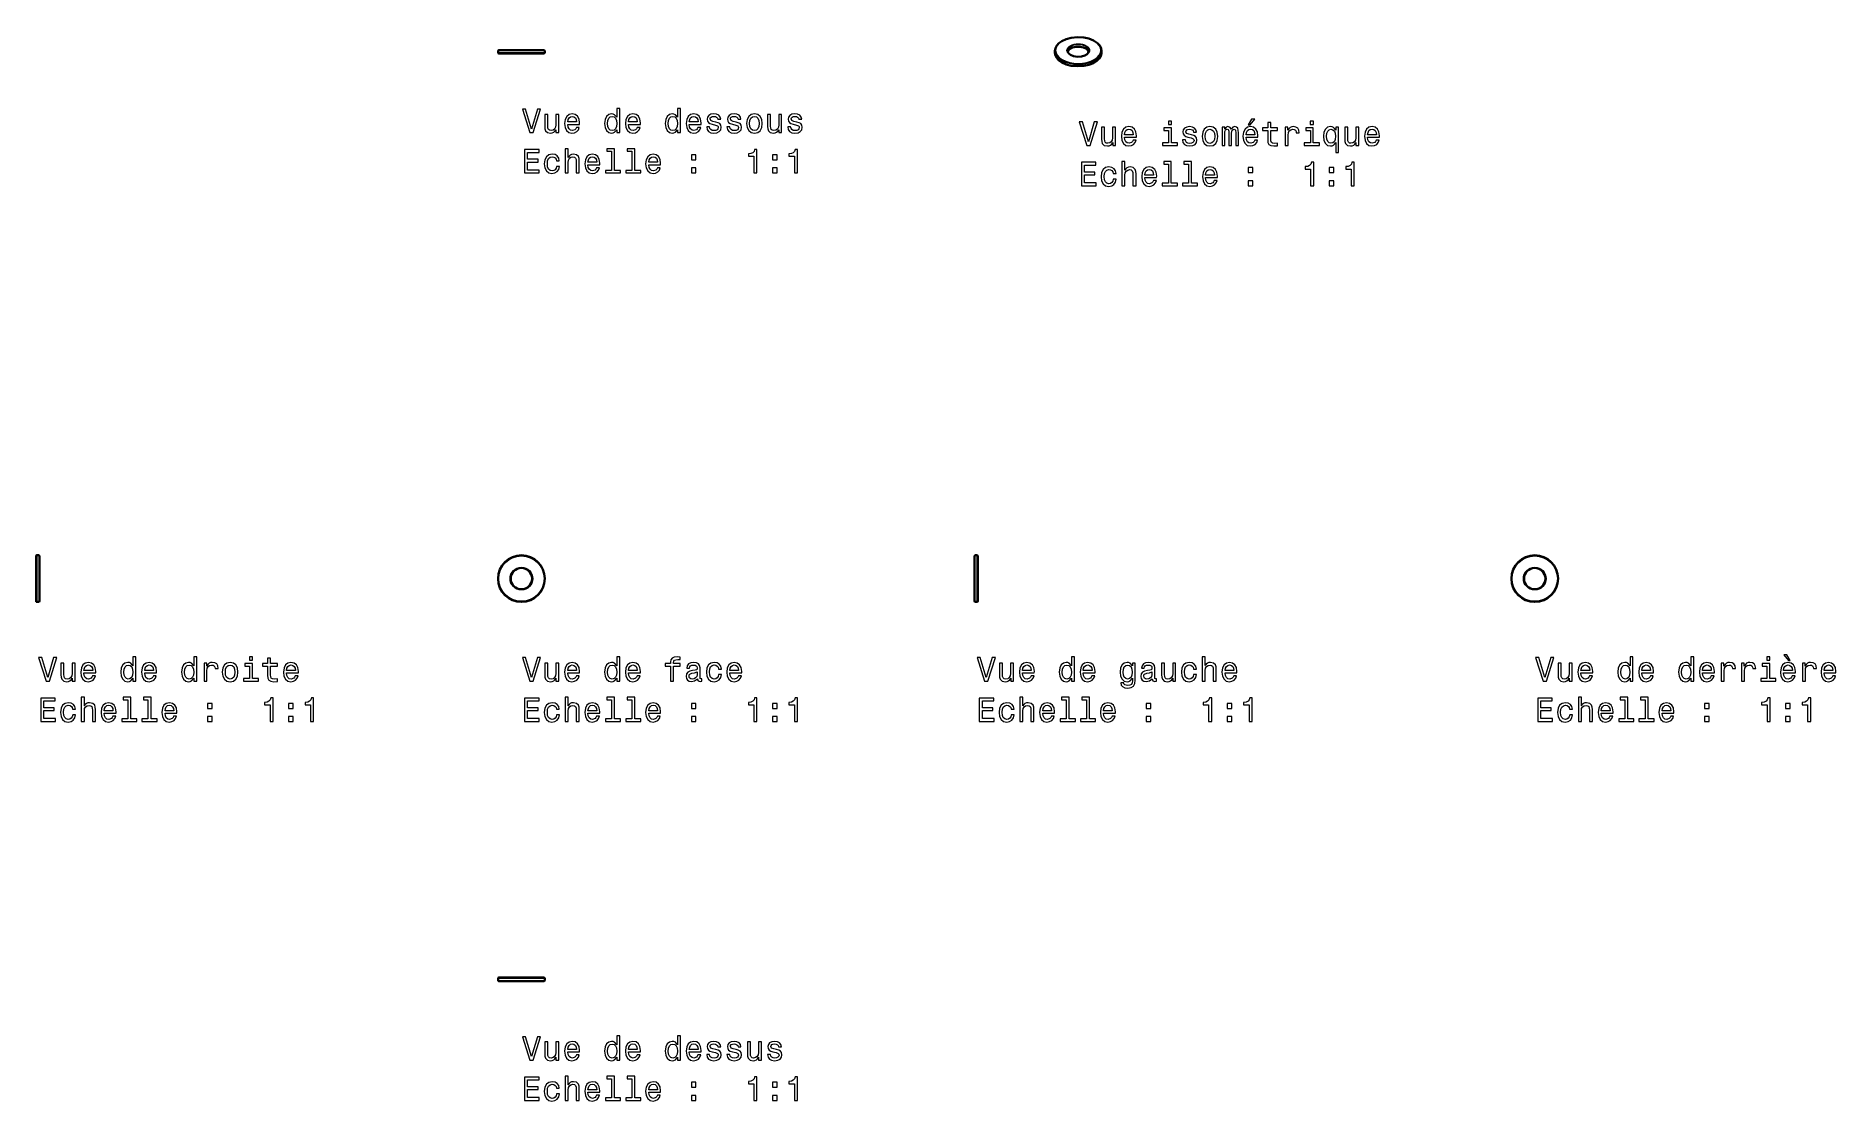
# Model space of a CAD drawing. Extents: x 522 to 791, y 342 to 502.
import ezdxf

# ---------------------------------------------------------------- set-up
doc = ezdxf.new("R2010")
doc.units = 0

msp = doc.modelspace()

# ---------------------------------------------------------------- linework, layer by layer
at = {"color": 7, "lineweight": 13, "ltscale": 0.175}
for p, q in [((598, 499.64), (591, 499.64)), ((598, 499.34), (591, 499.34)), ((591, 360.57), (598, 360.57)), ((591, 360.27), (598, 360.27))]:
    msp.add_line(p, q, dxfattribs=at)
at = {"color": 7, "lineweight": 35, "ltscale": 0.0075}
for p, q in [((591, 499.64), (591, 499.34)), ((598, 499.64), (598, 499.34)), ((591, 360.27), (591, 360.57)), ((598, 360.27), (598, 360.57))]:
    msp.add_line(p, q, dxfattribs=at)
at = {"color": 7, "lineweight": 35, "ltscale": 0.170001}
for p, q in [((597.9, 499.74), (591.1, 499.74)), ((597.9, 499.24), (591.1, 499.24)), ((591.1, 360.67), (597.9, 360.67)), ((591.1, 360.17), (597.9, 360.17))]:
    msp.add_line(p, q, dxfattribs=at)
at = {"color": 7, "lineweight": 35, "ltscale": 0.006124}
for p, q in [((674.44, 499.38), (674.44, 499.63)), ((681.44, 499.38), (681.44, 499.63))]:
    msp.add_line(p, q, dxfattribs=at)
at = {"color": 7, "lineweight": 35, "ltscale": 0.085}
for p, q in [((521.76, 423.9), (521.76, 420.5)), ((522.26, 423.9), (522.26, 420.5)), ((662.39, 420.5), (662.39, 423.9)), ((662.89, 420.5), (662.89, 423.9)), ((521.76, 420.5), (521.76, 417.1)), ((522.26, 420.5), (522.26, 417.1)), ((662.39, 417.1), (662.39, 420.5)), ((662.89, 417.1), (662.89, 420.5))]:
    msp.add_line(p, q, dxfattribs=at)
at = {"color": 7, "lineweight": 13, "ltscale": 0.0875}
for p, q in [((521.86, 424), (521.86, 420.5)), ((522.16, 424), (522.16, 420.5)), ((662.49, 420.5), (662.49, 424)), ((662.79, 420.5), (662.79, 424)), ((521.86, 420.5), (521.86, 417)), ((522.16, 420.5), (522.16, 417)), ((662.49, 417), (662.49, 420.5)), ((662.79, 417), (662.79, 420.5))]:
    msp.add_line(p, q, dxfattribs=at)
at = {"color": 7, "lineweight": 35, "ltscale": 0.007501}
for p, q in [((522.16, 424), (521.86, 424)), ((662.49, 424), (662.79, 424)), ((522.16, 417), (521.86, 417)), ((662.49, 417), (662.79, 417))]:
    msp.add_line(p, q, dxfattribs=at)
at = {"color": 7, "lineweight": 35}
for points in [[(674.44, 499.63), (674.51, 500.06), (674.71, 500.44), (675.03, 500.78), (675.48, 501.1), (676.14, 501.4), (676.89, 501.6), (677.82, 501.69), (678.76, 501.63), (679.53, 501.47), (680.22, 501.2), (680.39, 501.1)], [(675.48, 497.91), (675, 498.26), (674.67, 498.64), (674.49, 499.02), (674.44, 499.38)], [(675.48, 497.91), (676.14, 497.61), (676.89, 497.41), (677.82, 497.32), (678.76, 497.38), (679.53, 497.54), (680.22, 497.81), (680.71, 498.12), (681.08, 498.48), (681.33, 498.88), (681.43, 499.24), (681.44, 499.38)], [(676.79, 499.02), (676.53, 499.22), (676.38, 499.43), (676.34, 499.63)], [(676.35, 499.51), (676.47, 499.73), (676.7, 499.93), (677.07, 500.12), (677.59, 500.24), (678.21, 500.25), (678.74, 500.14), (679.09, 499.99)], [(676.79, 499.02), (677.23, 498.84), (677.83, 498.75), (678.43, 498.79), (678.92, 498.94), (679.26, 499.14), (679.44, 499.33), (679.53, 499.57), (679.54, 499.63)], [(679.52, 499.51), (679.39, 499.75), (679.13, 499.97), (679.09, 499.99)], [(681.44, 499.63), (681.36, 500.06), (681.15, 500.45), (680.81, 500.81), (680.39, 501.1)]]:
    msp.add_lwpolyline(points, dxfattribs=at)
at = {"color": 7, "lineweight": 13}
for points in [[(608.78, 487.8), (608.78, 487.38), (609.23, 487.38), (609.23, 491.01), (608.79, 491.01), (608.79, 489.68), (608.45, 490.06), (608.24, 490.15), (608.01, 490.19), (607.58, 490.09), (607.24, 489.81), (607.03, 489.35), (606.95, 488.74), (607.03, 488.13), (607.24, 487.67), (607.58, 487.38), (608.01, 487.29), (608.24, 487.32), (608.45, 487.42)], [(617.89, 487.8), (617.89, 487.38), (618.33, 487.38), (618.33, 491.01), (617.9, 491.01), (617.9, 489.68), (617.56, 490.06), (617.35, 490.15), (617.11, 490.19), (616.69, 490.09), (616.35, 489.81), (616.14, 489.35), (616.06, 488.74), (616.14, 488.13), (616.35, 487.67), (616.69, 487.38), (617.11, 487.29), (617.35, 487.32), (617.56, 487.42)], [(596.9, 490.89), (596.02, 487.91), (595.12, 490.89), (594.64, 490.89), (595.77, 487.38), (596.27, 487.38), (597.37, 490.89)], [(600.1, 490.09), (599.65, 490.09), (599.65, 488.53), (599.6, 488.17), (599.46, 487.9), (599.23, 487.74), (598.93, 487.69), (598.7, 487.73), (598.54, 487.85), (598.46, 488.06), (598.44, 488.35), (598.44, 490.09), (597.99, 490.09), (597.99, 488.31), (598.01, 487.95), (598.11, 487.66), (598.4, 487.38), (598.87, 487.29), (599.12, 487.32), (599.34, 487.42), (599.52, 487.57), (599.67, 487.8), (599.67, 487.38), (600.1, 487.38)], [(601.43, 488.61), (603.21, 488.61), (603.21, 488.82), (603.13, 489.4), (602.91, 489.83), (602.56, 490.09), (602.09, 490.19), (601.63, 490.09), (601.28, 489.81), (601.05, 489.35), (600.97, 488.74), (601.05, 488.12), (601.27, 487.67), (601.62, 487.38), (602.07, 487.29), (602.47, 487.35), (602.79, 487.53), (603.03, 487.8), (603.16, 488.16), (602.73, 488.16), (602.63, 487.96), (602.5, 487.81), (602.13, 487.69), (601.84, 487.74), (601.63, 487.92), (601.48, 488.21), (601.43, 488.6)], [(601.43, 488.98), (601.49, 489.33), (601.63, 489.59), (601.83, 489.75), (602.11, 489.8), (602.37, 489.75), (602.58, 489.59), (602.71, 489.33), (602.75, 488.98)], [(608.08, 489.79), (608.37, 489.72), (608.6, 489.52), (608.73, 489.2), (608.78, 488.74), (608.73, 488.28), (608.6, 487.95), (608.37, 487.75), (608.08, 487.69), (607.8, 487.75), (607.59, 487.95), (607.45, 488.29), (607.41, 488.74), (607.45, 489.19), (607.59, 489.52), (607.8, 489.72)], [(610.54, 488.61), (612.32, 488.61), (612.32, 488.82), (612.24, 489.4), (612.02, 489.83), (611.67, 490.09), (611.2, 490.19), (610.74, 490.09), (610.39, 489.81), (610.16, 489.35), (610.08, 488.74), (610.15, 488.12), (610.38, 487.67), (610.73, 487.38), (611.18, 487.29), (611.58, 487.35), (611.9, 487.53), (612.14, 487.8), (612.27, 488.16), (611.83, 488.16), (611.74, 487.96), (611.61, 487.81), (611.24, 487.69), (610.95, 487.74), (610.73, 487.92), (610.59, 488.21), (610.54, 488.6)], [(610.54, 488.98), (610.6, 489.33), (610.73, 489.59), (610.94, 489.75), (611.21, 489.8), (611.48, 489.75), (611.69, 489.59), (611.81, 489.33), (611.86, 488.98)], [(617.19, 489.79), (617.48, 489.72), (617.7, 489.52), (617.84, 489.2), (617.89, 488.74), (617.84, 488.28), (617.7, 487.95), (617.48, 487.75), (617.19, 487.69), (616.91, 487.75), (616.7, 487.95), (616.56, 488.29), (616.51, 488.74), (616.56, 489.19), (616.7, 489.52), (616.91, 489.72)], [(619.65, 488.61), (621.43, 488.61), (621.43, 488.82), (621.35, 489.4), (621.13, 489.83), (620.78, 490.09), (620.31, 490.19), (619.85, 490.09), (619.49, 489.81), (619.27, 489.35), (619.19, 488.74), (619.26, 488.12), (619.49, 487.67), (619.84, 487.38), (620.29, 487.29), (620.68, 487.35), (621.01, 487.53), (621.24, 487.8), (621.38, 488.16), (620.94, 488.16), (620.85, 487.96), (620.72, 487.81), (620.35, 487.69), (620.06, 487.74), (619.84, 487.92), (619.7, 488.21), (619.65, 488.6)], [(619.65, 488.98), (619.71, 489.33), (619.84, 489.59), (620.05, 489.75), (620.32, 489.8), (620.59, 489.75), (620.8, 489.59), (620.92, 489.33), (620.97, 488.98)], [(623.62, 488.96), (623.2, 489.06), (622.88, 489.18), (622.77, 489.42), (622.8, 489.58), (622.91, 489.7), (623.08, 489.78), (623.33, 489.81), (623.56, 489.78), (623.75, 489.69), (623.87, 489.55), (623.92, 489.37), (624.36, 489.37), (624.36, 489.38), (624.28, 489.71), (624.07, 489.97), (623.75, 490.13), (623.33, 490.19), (622.9, 490.13), (622.59, 489.96), (622.39, 489.71), (622.33, 489.4), (622.37, 489.1), (622.52, 488.89), (622.75, 488.74), (623.09, 488.63), (623.58, 488.51), (623.88, 488.38), (623.96, 488.28), (623.99, 488.13), (623.95, 487.94), (623.83, 487.8), (623.63, 487.71), (623.37, 487.68), (623.09, 487.71), (622.89, 487.82), (622.75, 487.99), (622.7, 488.23), (622.27, 488.23), (622.34, 487.82), (622.55, 487.53), (622.87, 487.35), (623.33, 487.29), (623.8, 487.35), (624.15, 487.53), (624.36, 487.81), (624.44, 488.18), (624.38, 488.5), (624.22, 488.72), (623.97, 488.86)], [(626.66, 488.96), (626.23, 489.06), (625.91, 489.18), (625.81, 489.42), (625.84, 489.58), (625.94, 489.7), (626.12, 489.78), (626.36, 489.81), (626.6, 489.78), (626.79, 489.69), (626.91, 489.55), (626.96, 489.37), (627.39, 489.37), (627.39, 489.38), (627.32, 489.71), (627.11, 489.97), (626.79, 490.13), (626.36, 490.19), (625.93, 490.13), (625.62, 489.96), (625.43, 489.71), (625.36, 489.4), (625.41, 489.1), (625.55, 488.89), (625.78, 488.74), (626.12, 488.63), (626.62, 488.51), (626.92, 488.38), (627, 488.28), (627.03, 488.13), (626.98, 487.94), (626.86, 487.8), (626.67, 487.71), (626.4, 487.68), (626.13, 487.71), (625.92, 487.82), (625.79, 487.99), (625.73, 488.23), (625.3, 488.23), (625.37, 487.82), (625.58, 487.53), (625.91, 487.35), (626.36, 487.29), (626.84, 487.35), (627.19, 487.53), (627.4, 487.81), (627.47, 488.18), (627.42, 488.5), (627.26, 488.72), (627, 488.86)], [(628.24, 488.74), (628.32, 488.12), (628.55, 487.67), (628.92, 487.38), (629.41, 487.29), (629.9, 487.38), (630.27, 487.66), (630.5, 488.12), (630.59, 488.74), (630.5, 489.35), (630.27, 489.81), (629.9, 490.09), (629.41, 490.19), (628.92, 490.09), (628.55, 489.81), (628.32, 489.35)], [(628.69, 488.74), (628.74, 489.2), (628.88, 489.52), (629.11, 489.73), (629.41, 489.8), (629.72, 489.73), (629.94, 489.53), (630.09, 489.2), (630.14, 488.74), (630.09, 488.28), (629.94, 487.95), (629.72, 487.75), (629.41, 487.68), (629.11, 487.75), (628.88, 487.95), (628.74, 488.28)], [(633.49, 490.09), (633.05, 490.09), (633.05, 488.53), (633, 488.17), (632.85, 487.9), (632.63, 487.74), (632.33, 487.69), (632.09, 487.73), (631.94, 487.85), (631.86, 488.06), (631.84, 488.35), (631.84, 490.09), (631.39, 490.09), (631.39, 488.31), (631.41, 487.95), (631.5, 487.66), (631.79, 487.38), (632.26, 487.29), (632.52, 487.32), (632.73, 487.42), (632.92, 487.57), (633.07, 487.8), (633.07, 487.38), (633.49, 487.38)], [(635.77, 488.96), (635.34, 489.06), (635.02, 489.18), (634.92, 489.42), (634.95, 489.58), (635.05, 489.7), (635.22, 489.78), (635.47, 489.81), (635.71, 489.78), (635.89, 489.69), (636.02, 489.55), (636.07, 489.37), (636.5, 489.37), (636.5, 489.38), (636.42, 489.71), (636.22, 489.97), (635.89, 490.13), (635.47, 490.19), (635.04, 490.13), (634.73, 489.96), (634.53, 489.71), (634.47, 489.4), (634.52, 489.1), (634.66, 488.89), (634.89, 488.74), (635.23, 488.63), (635.72, 488.51), (636.03, 488.38), (636.11, 488.28), (636.14, 488.13), (636.09, 487.94), (635.97, 487.8), (635.77, 487.71), (635.51, 487.68), (635.23, 487.71), (635.03, 487.82), (634.9, 487.99), (634.84, 488.23), (634.41, 488.23), (634.48, 487.82), (634.69, 487.53), (635.02, 487.35), (635.47, 487.29), (635.95, 487.35), (636.29, 487.53), (636.51, 487.81), (636.58, 488.18), (636.53, 488.5), (636.37, 488.72), (636.11, 488.86)], [(680.33, 488.97), (679.46, 485.99), (678.55, 488.97), (678.07, 488.97), (679.2, 485.46), (679.71, 485.46), (680.81, 488.97)], [(684.87, 486.69), (686.65, 486.69), (686.65, 486.9), (686.57, 487.48), (686.35, 487.91), (686, 488.17), (685.53, 488.27), (685.07, 488.17), (684.72, 487.88), (684.49, 487.42), (684.41, 486.82), (684.48, 486.2), (684.71, 485.75), (685.06, 485.46), (685.51, 485.37), (685.91, 485.43), (686.23, 485.6), (686.47, 485.88), (686.6, 486.24), (686.16, 486.24), (686.07, 486.04), (685.94, 485.89), (685.57, 485.77), (685.28, 485.82), (685.06, 486), (684.92, 486.29), (684.87, 486.67)], [(691.93, 489.08), (691.46, 489.08), (691.46, 488.58), (691.93, 488.58)], [(694.92, 487.04), (694.49, 487.14), (694.17, 487.26), (694.07, 487.5), (694.1, 487.66), (694.2, 487.78), (694.37, 487.86), (694.62, 487.89), (694.86, 487.86), (695.04, 487.77), (695.16, 487.63), (695.22, 487.45), (695.65, 487.45), (695.65, 487.46), (695.57, 487.79), (695.37, 488.05), (695.04, 488.21), (694.62, 488.27), (694.19, 488.21), (693.88, 488.04), (693.68, 487.79), (693.62, 487.48), (693.67, 487.18), (693.81, 486.97), (694.04, 486.81), (694.38, 486.71), (694.87, 486.59), (695.17, 486.46), (695.26, 486.36), (695.29, 486.21), (695.24, 486.02), (695.12, 485.88), (694.92, 485.79), (694.66, 485.76), (694.38, 485.79), (694.18, 485.9), (694.05, 486.07), (693.99, 486.31), (693.56, 486.31), (693.63, 485.9), (693.84, 485.61), (694.17, 485.43), (694.62, 485.37), (695.09, 485.43), (695.44, 485.61), (695.65, 485.89), (695.73, 486.26), (695.67, 486.58), (695.52, 486.79), (695.26, 486.94)], [(696.5, 486.81), (696.58, 486.2), (696.81, 485.75), (697.18, 485.46), (697.67, 485.37), (698.16, 485.46), (698.53, 485.74), (698.76, 486.19), (698.85, 486.81), (698.76, 487.43), (698.53, 487.89), (698.16, 488.17), (697.67, 488.27), (697.18, 488.17), (696.81, 487.88), (696.58, 487.43)], [(699.49, 485.46), (699.9, 485.46), (699.9, 487.27), (699.92, 487.55), (700, 487.74), (700.11, 487.86), (700.26, 487.9), (700.38, 487.86), (700.47, 487.76), (700.51, 487.59), (700.52, 487.36), (700.52, 485.46), (700.9, 485.46), (700.9, 487.27), (700.93, 487.54), (701.01, 487.74), (701.13, 487.86), (701.28, 487.9), (701.4, 487.86), (701.48, 487.76), (701.53, 487.36), (701.53, 485.46), (701.94, 485.46), (701.94, 487.33), (701.91, 487.72), (701.83, 488.02), (701.67, 488.2), (701.41, 488.27), (701.1, 488.17), (700.86, 487.87), (700.68, 488.16), (700.36, 488.27), (700.08, 488.17), (699.88, 487.88), (699.88, 488.17), (699.49, 488.17)], [(703.09, 486.69), (704.86, 486.69), (704.87, 486.9), (704.79, 487.48), (704.57, 487.91), (704.21, 488.17), (703.74, 488.27), (703.28, 488.17), (702.93, 487.88), (702.7, 487.42), (702.62, 486.82), (702.7, 486.2), (702.93, 485.75), (703.27, 485.46), (703.73, 485.37), (704.12, 485.43), (704.44, 485.6), (704.68, 485.88), (704.82, 486.24), (704.38, 486.24), (704.29, 486.04), (704.16, 485.89), (703.78, 485.77), (703.5, 485.82), (703.28, 486), (703.14, 486.29), (703.09, 486.67)], [(703.4, 488.54), (703.69, 488.54), (704.39, 489.4), (703.9, 489.4)], [(706.33, 487.7), (706.33, 486.35), (706.36, 485.91), (706.5, 485.6), (706.78, 485.43), (707.26, 485.37), (707.79, 485.39), (707.79, 485.78), (707.4, 485.75), (707.06, 485.79), (706.87, 485.91), (706.79, 486.12), (706.77, 486.42), (706.77, 487.7), (707.79, 487.7), (707.79, 488.08), (706.77, 488.08), (706.77, 488.87), (706.33, 488.87), (706.33, 488.08), (705.56, 488.08), (705.56, 487.7)], [(708.94, 485.46), (709.38, 485.46), (709.38, 487.01), (709.43, 487.38), (709.56, 487.65), (709.79, 487.81), (710.08, 487.87), (710.3, 487.83), (710.47, 487.73), (710.57, 487.56), (710.61, 487.33), (711.06, 487.33), (711, 487.74), (710.83, 488.03), (710.55, 488.21), (710.17, 488.27), (709.92, 488.23), (709.69, 488.13), (709.5, 487.95), (709.34, 487.72), (709.34, 488.17), (708.94, 488.17)], [(713.18, 489.08), (712.71, 489.08), (712.71, 488.58), (713.18, 488.58)], [(716.51, 487.75), (716.35, 487.98), (716.17, 488.14), (715.97, 488.23), (715.73, 488.27), (715.3, 488.17), (714.97, 487.88), (714.75, 487.43), (714.68, 486.82), (714.75, 486.2), (714.97, 485.75), (715.3, 485.46), (715.73, 485.37), (715.97, 485.4), (716.17, 485.48), (716.35, 485.64), (716.51, 485.88), (716.51, 484.41), (716.95, 484.41), (716.95, 488.17), (716.51, 488.17)], [(721.3, 486.69), (723.08, 486.69), (723.08, 486.9), (723, 487.48), (722.78, 487.91), (722.43, 488.17), (721.96, 488.27), (721.5, 488.17), (721.15, 487.88), (720.92, 487.42), (720.84, 486.82), (720.92, 486.2), (721.14, 485.75), (721.49, 485.46), (721.94, 485.37), (722.34, 485.43), (722.66, 485.6), (722.9, 485.88), (723.03, 486.24), (722.6, 486.24), (722.5, 486.04), (722.37, 485.89), (722, 485.77), (721.71, 485.82), (721.5, 486), (721.35, 486.29), (721.3, 486.67)], [(683.54, 488.17), (683.09, 488.17), (683.09, 486.61), (683.04, 486.24), (682.89, 485.98), (682.67, 485.82), (682.37, 485.77), (682.13, 485.81), (681.98, 485.93), (681.9, 486.14), (681.88, 486.43), (681.88, 488.17), (681.43, 488.17), (681.43, 486.39), (681.45, 486.03), (681.54, 485.74), (681.84, 485.46), (682.3, 485.37), (682.56, 485.4), (682.77, 485.49), (682.96, 485.65), (683.11, 485.88), (683.11, 485.46), (683.54, 485.46)], [(684.87, 487.06), (684.93, 487.41), (685.06, 487.67), (685.27, 487.82), (685.54, 487.88), (685.81, 487.82), (686.02, 487.67), (686.14, 487.41), (686.19, 487.06)], [(691.91, 485.84), (691.91, 488.08), (690.77, 488.08), (690.77, 487.7), (691.47, 487.7), (691.47, 485.84), (690.56, 485.84), (690.56, 485.46), (692.83, 485.46), (692.83, 485.84)], [(696.95, 486.82), (697, 487.27), (697.14, 487.6), (697.36, 487.8), (697.67, 487.87), (697.97, 487.8), (698.2, 487.61), (698.34, 487.27), (698.39, 486.82), (698.34, 486.36), (698.2, 486.03), (697.97, 485.83), (697.67, 485.76), (697.36, 485.83), (697.14, 486.03), (697, 486.36)], [(703.09, 487.06), (703.14, 487.41), (703.28, 487.67), (703.49, 487.82), (703.76, 487.88), (704.03, 487.82), (704.23, 487.67), (704.36, 487.41), (704.4, 487.06)], [(713.16, 485.84), (713.16, 488.08), (712.02, 488.08), (712.02, 487.7), (712.72, 487.7), (712.72, 485.84), (711.81, 485.84), (711.81, 485.46), (714.08, 485.46), (714.08, 485.84)], [(715.13, 486.82), (715.18, 487.27), (715.32, 487.6), (715.53, 487.8), (715.81, 487.87), (716.1, 487.8), (716.32, 487.6), (716.45, 487.27), (716.5, 486.82), (716.45, 486.36), (716.32, 486.03), (716.1, 485.83), (715.81, 485.77), (715.53, 485.83), (715.32, 486.03), (715.18, 486.37)], [(719.97, 488.17), (719.52, 488.17), (719.52, 486.61), (719.47, 486.24), (719.33, 485.98), (719.1, 485.82), (718.8, 485.77), (718.57, 485.81), (718.41, 485.93), (718.33, 486.14), (718.31, 486.43), (718.31, 488.17), (717.86, 488.17), (717.86, 486.39), (717.88, 486.03), (717.98, 485.74), (718.27, 485.46), (718.74, 485.37), (718.99, 485.4), (719.21, 485.49), (719.39, 485.65), (719.54, 485.88), (719.54, 485.46), (719.97, 485.46)], [(721.3, 487.06), (721.36, 487.41), (721.5, 487.67), (721.7, 487.82), (721.97, 487.88), (722.24, 487.82), (722.45, 487.67), (722.57, 487.41), (722.62, 487.06)], [(594.96, 481.34), (597.18, 481.34), (597.18, 481.76), (595.42, 481.76), (595.42, 482.95), (596.99, 482.95), (596.99, 483.37), (595.42, 483.37), (595.42, 484.41), (597.14, 484.41), (597.14, 484.84), (594.96, 484.84)], [(599.73, 483.15), (600.17, 483.15), (600.08, 483.55), (599.87, 483.87), (599.53, 484.07), (599.09, 484.14), (598.61, 484.04), (598.24, 483.76), (598.01, 483.3), (597.92, 482.68), (598, 482.07), (598.23, 481.62), (598.59, 481.34), (599.07, 481.24), (599.51, 481.32), (599.85, 481.53), (600.08, 481.86), (600.18, 482.31), (599.76, 482.31), (599.68, 482.02), (599.54, 481.81), (599.34, 481.68), (599.09, 481.64), (598.78, 481.71), (598.56, 481.91), (598.42, 482.24), (598.38, 482.7), (598.42, 483.15), (598.56, 483.48), (598.79, 483.68), (599.09, 483.75), (599.35, 483.71), (599.55, 483.59), (599.68, 483.4)], [(601.05, 481.34), (601.49, 481.34), (601.49, 482.9), (601.54, 483.26), (601.68, 483.52), (601.91, 483.68), (602.21, 483.74), (602.45, 483.69), (602.6, 483.56), (602.68, 483.33), (602.71, 483.03), (602.71, 481.34), (603.15, 481.34), (603.15, 483.12), (603.13, 483.48), (603.04, 483.77), (602.74, 484.05), (602.28, 484.14), (602.02, 484.11), (601.81, 484.01), (601.63, 483.86), (601.49, 483.65), (601.49, 484.96), (601.05, 484.96)], [(604.47, 482.56), (606.25, 482.56), (606.25, 482.77), (606.17, 483.35), (605.95, 483.78), (605.6, 484.05), (605.13, 484.14), (604.67, 484.04), (604.31, 483.76), (604.09, 483.3), (604.01, 482.69), (604.08, 482.07), (604.31, 481.62), (604.66, 481.34), (605.11, 481.24), (605.5, 481.31), (605.83, 481.48), (606.06, 481.75), (606.2, 482.11), (605.76, 482.11), (605.67, 481.91), (605.54, 481.76), (605.17, 481.64), (604.88, 481.7), (604.66, 481.87), (604.52, 482.16), (604.47, 482.55)], [(604.47, 482.94), (604.53, 483.28), (604.66, 483.54), (604.87, 483.7), (605.14, 483.75), (605.41, 483.7), (605.62, 483.54), (605.74, 483.28), (605.79, 482.94)], [(608, 484.59), (608, 481.71), (607.09, 481.71), (607.09, 481.34), (609.35, 481.34), (609.35, 481.71), (608.44, 481.71), (608.44, 484.96), (607.3, 484.96), (607.3, 484.59)], [(611.04, 484.59), (611.04, 481.71), (610.12, 481.71), (610.12, 481.34), (612.39, 481.34), (612.39, 481.71), (611.48, 481.71), (611.48, 484.96), (610.34, 484.96), (610.34, 484.59)], [(613.58, 482.56), (615.35, 482.56), (615.36, 482.77), (615.28, 483.35), (615.06, 483.78), (614.7, 484.05), (614.23, 484.14), (613.78, 484.04), (613.42, 483.76), (613.2, 483.3), (613.11, 482.69), (613.19, 482.07), (613.42, 481.62), (613.77, 481.34), (614.22, 481.24), (614.61, 481.31), (614.94, 481.48), (615.17, 481.75), (615.31, 482.11), (614.87, 482.11), (614.78, 481.91), (614.65, 481.76), (614.27, 481.64), (613.99, 481.7), (613.77, 481.87), (613.63, 482.16), (613.58, 482.55)], [(613.58, 482.94), (613.63, 483.28), (613.77, 483.54), (613.98, 483.7), (614.25, 483.75), (614.52, 483.7), (614.72, 483.54), (614.85, 483.28), (614.89, 482.94)], [(619.96, 483.29), (620.65, 483.29), (620.65, 484.05), (619.96, 484.05)], [(629.32, 481.34), (629.78, 481.34), (629.78, 484.86), (629.44, 484.86), (629.35, 484.56), (629.17, 484.35), (628.89, 484.23), (628.51, 484.19), (628.51, 483.83), (629.32, 483.83)], [(632.1, 483.29), (632.8, 483.29), (632.8, 484.05), (632.1, 484.05)], [(635.4, 481.34), (635.85, 481.34), (635.85, 484.86), (635.51, 484.86), (635.42, 484.56), (635.24, 484.35), (634.96, 484.23), (634.58, 484.19), (634.58, 483.83), (635.4, 483.83)], [(678.4, 479.42), (680.62, 479.42), (680.62, 479.84), (678.86, 479.84), (678.86, 481.03), (680.42, 481.03), (680.42, 481.44), (678.86, 481.44), (678.86, 482.49), (680.57, 482.49), (680.57, 482.92), (678.4, 482.92)], [(684.48, 479.42), (684.93, 479.42), (684.93, 480.98), (684.97, 481.34), (685.12, 481.6), (685.35, 481.76), (685.65, 481.82), (685.89, 481.77), (686.04, 481.64), (686.12, 481.41), (686.14, 481.11), (686.14, 479.42), (686.59, 479.42), (686.59, 481.2), (686.57, 481.55), (686.48, 481.85), (686.18, 482.12), (685.71, 482.22), (685.46, 482.18), (685.24, 482.09), (685.06, 481.94), (684.93, 481.73), (684.93, 483.04), (684.48, 483.04)], [(691.44, 482.66), (691.44, 479.79), (690.53, 479.79), (690.53, 479.42), (692.79, 479.42), (692.79, 479.79), (691.88, 479.79), (691.88, 483.04), (690.74, 483.04), (690.74, 482.66)], [(694.47, 482.66), (694.47, 479.79), (693.56, 479.79), (693.56, 479.42), (695.83, 479.42), (695.83, 479.79), (694.92, 479.79), (694.92, 483.04), (693.78, 483.04), (693.78, 482.66)], [(712.76, 479.42), (713.22, 479.42), (713.22, 482.94), (712.88, 482.94), (712.79, 482.63), (712.6, 482.43), (712.33, 482.31), (711.94, 482.27), (711.94, 481.91), (712.76, 481.91)], [(718.83, 479.42), (719.29, 479.42), (719.29, 482.94), (718.95, 482.94), (718.86, 482.63), (718.68, 482.43), (718.4, 482.31), (718.02, 482.27), (718.02, 481.91), (718.83, 481.91)], [(619.96, 481.34), (620.65, 481.34), (620.65, 482.09), (619.96, 482.09)], [(632.1, 481.34), (632.8, 481.34), (632.8, 482.09), (632.1, 482.09)], [(683.17, 481.23), (683.61, 481.23), (683.52, 481.63), (683.3, 481.95), (682.97, 482.14), (682.53, 482.22), (682.04, 482.12), (681.67, 481.84), (681.44, 481.38), (681.36, 480.76), (681.44, 480.15), (681.66, 479.7), (682.02, 479.42), (682.51, 479.32), (682.95, 479.4), (683.28, 479.61), (683.52, 479.94), (683.62, 480.38), (683.19, 480.38), (683.12, 480.1), (682.98, 479.89), (682.77, 479.76), (682.53, 479.72), (682.22, 479.78), (682, 479.99), (681.86, 480.31), (681.82, 480.78), (681.86, 481.23), (682, 481.56), (682.23, 481.76), (682.53, 481.83), (682.79, 481.79), (682.99, 481.67), (683.12, 481.48)], [(687.91, 480.64), (689.68, 480.64), (689.69, 480.85), (689.61, 481.43), (689.39, 481.86), (689.03, 482.12), (688.56, 482.22), (688.1, 482.12), (687.75, 481.84), (687.52, 481.38), (687.44, 480.77), (687.52, 480.15), (687.75, 479.7), (688.09, 479.42), (688.55, 479.32), (688.94, 479.39), (689.26, 479.56), (689.5, 479.83), (689.64, 480.19), (689.2, 480.19), (689.11, 479.99), (688.98, 479.84), (688.6, 479.72), (688.32, 479.77), (688.1, 479.95), (687.96, 480.24), (687.91, 480.63)], [(687.91, 481.01), (687.96, 481.36), (688.1, 481.62), (688.31, 481.78), (688.58, 481.83), (688.85, 481.78), (689.05, 481.62), (689.18, 481.36), (689.22, 481.01)], [(697.02, 480.64), (698.79, 480.64), (698.8, 480.85), (698.72, 481.43), (698.49, 481.86), (698.14, 482.12), (697.67, 482.22), (697.21, 482.12), (696.86, 481.84), (696.63, 481.38), (696.55, 480.77), (696.63, 480.15), (696.85, 479.7), (697.2, 479.42), (697.66, 479.32), (698.05, 479.39), (698.37, 479.56), (698.61, 479.83), (698.75, 480.19), (698.31, 480.19), (698.22, 479.99), (698.08, 479.84), (697.71, 479.72), (697.42, 479.77), (697.21, 479.95), (697.07, 480.24), (697.02, 480.63)], [(697.02, 481.01), (697.07, 481.36), (697.21, 481.62), (697.41, 481.78), (697.69, 481.83), (697.95, 481.78), (698.16, 481.62), (698.29, 481.36), (698.33, 481.01)], [(703.4, 481.37), (704.09, 481.37), (704.09, 482.12), (703.4, 482.12)], [(703.4, 479.42), (704.09, 479.42), (704.09, 480.17), (703.4, 480.17)], [(715.54, 481.37), (716.24, 481.37), (716.24, 482.12), (715.54, 482.12)], [(715.54, 479.42), (716.24, 479.42), (716.24, 480.17), (715.54, 480.17)], [(524.4, 408.65), (523.53, 405.67), (522.62, 408.65), (522.14, 408.65), (523.27, 405.14), (523.78, 405.14), (524.88, 408.65)], [(527.61, 407.85), (527.16, 407.85), (527.16, 406.29), (527.11, 405.93), (526.96, 405.66), (526.74, 405.5), (526.44, 405.45), (526.2, 405.49), (526.05, 405.61), (525.97, 405.82), (525.95, 406.11), (525.95, 407.85), (525.5, 407.85), (525.5, 406.07), (525.52, 405.71), (525.61, 405.42), (525.91, 405.14), (526.37, 405.05), (526.63, 405.08), (526.84, 405.17), (527.03, 405.33), (527.18, 405.56), (527.18, 405.14), (527.61, 405.14)], [(528.94, 406.37), (530.72, 406.37), (530.72, 406.58), (530.64, 407.16), (530.42, 407.59), (530.07, 407.85), (529.6, 407.95), (529.14, 407.85), (528.79, 407.56), (528.56, 407.11), (528.48, 406.5), (528.55, 405.88), (528.78, 405.43), (529.13, 405.14), (529.58, 405.05), (529.98, 405.11), (530.3, 405.28), (530.54, 405.56), (530.67, 405.92), (530.23, 405.92), (530.14, 405.72), (530.01, 405.57), (529.64, 405.45), (529.35, 405.5), (529.13, 405.68), (528.99, 405.97), (528.94, 406.35)], [(528.94, 406.74), (529, 407.09), (529.13, 407.35), (529.34, 407.5), (529.61, 407.56), (529.88, 407.5), (530.09, 407.35), (530.21, 407.09), (530.26, 406.74)], [(536.29, 405.56), (536.29, 405.14), (536.73, 405.14), (536.73, 408.76), (536.29, 408.76), (536.29, 407.44), (535.96, 407.82), (535.75, 407.91), (535.51, 407.95), (535.08, 407.85), (534.75, 407.56), (534.53, 407.11), (534.46, 406.5), (534.53, 405.89), (534.75, 405.43), (535.08, 405.14), (535.51, 405.05), (535.75, 405.08), (535.96, 405.17)], [(535.59, 407.55), (535.88, 407.48), (536.1, 407.28), (536.23, 406.95), (536.28, 406.5), (536.23, 406.04), (536.1, 405.71), (535.88, 405.51), (535.59, 405.45), (535.31, 405.51), (535.1, 405.71), (534.96, 406.05), (534.91, 406.5), (534.96, 406.95), (535.1, 407.28), (535.31, 407.48)], [(538.05, 406.37), (539.82, 406.37), (539.83, 406.58), (539.75, 407.16), (539.53, 407.59), (539.17, 407.85), (538.71, 407.95), (538.25, 407.85), (537.89, 407.56), (537.67, 407.11), (537.59, 406.5), (537.66, 405.88), (537.89, 405.43), (538.24, 405.14), (538.69, 405.05), (539.08, 405.11), (539.41, 405.28), (539.64, 405.56), (539.78, 405.92), (539.34, 405.92), (539.25, 405.72), (539.12, 405.57), (538.75, 405.45), (538.46, 405.5), (538.24, 405.68), (538.1, 405.97), (538.05, 406.35)], [(538.05, 406.74), (538.11, 407.09), (538.24, 407.35), (538.45, 407.5), (538.72, 407.56), (538.99, 407.5), (539.19, 407.35), (539.32, 407.09), (539.37, 406.74)], [(545.4, 405.56), (545.4, 405.14), (545.84, 405.14), (545.84, 408.76), (545.4, 408.76), (545.4, 407.44), (545.06, 407.82), (544.86, 407.91), (544.62, 407.95), (544.19, 407.85), (543.86, 407.56), (543.64, 407.11), (543.57, 406.5), (543.64, 405.89), (543.86, 405.43), (544.19, 405.14), (544.62, 405.05), (544.86, 405.08), (545.07, 405.17)], [(544.7, 407.55), (544.99, 407.48), (545.21, 407.28), (545.34, 406.95), (545.39, 406.5), (545.34, 406.04), (545.21, 405.71), (544.99, 405.51), (544.7, 405.45), (544.42, 405.51), (544.21, 405.71), (544.07, 406.05), (544.02, 406.5), (544.07, 406.95), (544.21, 407.28), (544.42, 407.48)], [(546.94, 405.14), (547.38, 405.14), (547.38, 406.69), (547.42, 407.06), (547.56, 407.33), (547.78, 407.49), (548.08, 407.55), (548.3, 407.51), (548.47, 407.41), (548.57, 407.24), (548.61, 407.01), (549.05, 407.01), (548.99, 407.42), (548.83, 407.71), (548.55, 407.89), (548.17, 407.95), (547.91, 407.91), (547.69, 407.81), (547.5, 407.63), (547.34, 407.4), (547.34, 407.85), (546.94, 407.85)], [(549.67, 406.49), (549.76, 405.88), (549.99, 405.43), (550.36, 405.14), (550.85, 405.05), (551.34, 405.14), (551.71, 405.42), (551.94, 405.87), (552.02, 406.49), (551.94, 407.11), (551.71, 407.57), (551.34, 407.85), (550.85, 407.95), (550.36, 407.85), (549.99, 407.56), (549.76, 407.11)], [(550.13, 406.5), (550.17, 406.95), (550.31, 407.28), (550.54, 407.48), (550.85, 407.55), (551.15, 407.48), (551.38, 407.29), (551.52, 406.95), (551.57, 406.5), (551.52, 406.04), (551.38, 405.71), (551.15, 405.51), (550.85, 405.44), (550.54, 405.51), (550.31, 405.71), (550.17, 406.04)], [(554.2, 405.52), (554.2, 407.76), (553.06, 407.76), (553.06, 407.38), (553.75, 407.38), (553.75, 405.52), (552.85, 405.52), (552.85, 405.14), (555.12, 405.14), (555.12, 405.52)], [(554.21, 408.76), (553.74, 408.76), (553.74, 408.26), (554.21, 408.26)], [(556.47, 407.38), (556.47, 406.03), (556.5, 405.59), (556.64, 405.28), (556.93, 405.11), (557.41, 405.05), (557.93, 405.07), (557.93, 405.46), (557.55, 405.43), (557.2, 405.47), (557.01, 405.59), (556.93, 405.8), (556.92, 406.1), (556.92, 407.38), (557.93, 407.38), (557.93, 407.76), (556.92, 407.76), (556.92, 408.55), (556.47, 408.55), (556.47, 407.76), (555.71, 407.76), (555.71, 407.38)], [(559.3, 406.37), (561.08, 406.37), (561.08, 406.58), (561, 407.16), (560.78, 407.59), (560.43, 407.85), (559.96, 407.95), (559.5, 407.85), (559.15, 407.56), (558.92, 407.11), (558.84, 406.5), (558.91, 405.88), (559.14, 405.43), (559.49, 405.14), (559.94, 405.05), (560.34, 405.11), (560.66, 405.28), (560.9, 405.56), (561.03, 405.92), (560.59, 405.92), (560.5, 405.72), (560.37, 405.57), (560, 405.45), (559.71, 405.5), (559.49, 405.68), (559.35, 405.97), (559.3, 406.35)], [(559.3, 406.74), (559.36, 407.09), (559.49, 407.35), (559.7, 407.5), (559.97, 407.56), (560.24, 407.5), (560.45, 407.35), (560.57, 407.09), (560.62, 406.74)], [(596.9, 408.65), (596.02, 405.67), (595.12, 408.65), (594.64, 408.65), (595.77, 405.14), (596.27, 405.14), (597.37, 408.65)], [(600.1, 407.85), (599.65, 407.85), (599.65, 406.29), (599.6, 405.93), (599.46, 405.66), (599.23, 405.5), (598.93, 405.45), (598.7, 405.49), (598.54, 405.61), (598.46, 405.82), (598.44, 406.11), (598.44, 407.85), (597.99, 407.85), (597.99, 406.07), (598.01, 405.71), (598.11, 405.42), (598.4, 405.14), (598.87, 405.05), (599.12, 405.08), (599.34, 405.17), (599.52, 405.33), (599.67, 405.56), (599.67, 405.14), (600.1, 405.14)], [(601.43, 406.37), (603.21, 406.37), (603.21, 406.58), (603.13, 407.16), (602.91, 407.59), (602.56, 407.85), (602.09, 407.95), (601.63, 407.85), (601.28, 407.56), (601.05, 407.11), (600.97, 406.5), (601.05, 405.88), (601.27, 405.43), (601.62, 405.14), (602.07, 405.05), (602.47, 405.11), (602.79, 405.28), (603.03, 405.56), (603.16, 405.92), (602.73, 405.92), (602.63, 405.72), (602.5, 405.57), (602.13, 405.45), (601.84, 405.5), (601.63, 405.68), (601.48, 405.97), (601.43, 406.35)], [(601.43, 406.74), (601.49, 407.09), (601.63, 407.35), (601.83, 407.5), (602.11, 407.56), (602.37, 407.5), (602.58, 407.35), (602.71, 407.09), (602.75, 406.74)], [(608.78, 405.56), (608.78, 405.14), (609.23, 405.14), (609.23, 408.76), (608.79, 408.76), (608.79, 407.44), (608.45, 407.82), (608.24, 407.91), (608.01, 407.95), (607.58, 407.85), (607.24, 407.56), (607.03, 407.11), (606.95, 406.5), (607.03, 405.89), (607.24, 405.43), (607.58, 405.14), (608.01, 405.05), (608.24, 405.08), (608.45, 405.17)], [(608.08, 407.55), (608.37, 407.48), (608.6, 407.28), (608.73, 406.95), (608.78, 406.5), (608.73, 406.04), (608.6, 405.71), (608.37, 405.51), (608.08, 405.45), (607.8, 405.51), (607.59, 405.71), (607.45, 406.05), (607.41, 406.5), (607.45, 406.95), (607.59, 407.28), (607.8, 407.48)], [(610.54, 406.37), (612.32, 406.37), (612.32, 406.58), (612.24, 407.16), (612.02, 407.59), (611.67, 407.85), (611.2, 407.95), (610.74, 407.85), (610.39, 407.56), (610.16, 407.11), (610.08, 406.5), (610.15, 405.88), (610.38, 405.43), (610.73, 405.14), (611.18, 405.05), (611.58, 405.11), (611.9, 405.28), (612.14, 405.56), (612.27, 405.92), (611.83, 405.92), (611.74, 405.72), (611.61, 405.57), (611.24, 405.45), (610.95, 405.5), (610.73, 405.68), (610.59, 405.97), (610.54, 406.35)], [(610.54, 406.74), (610.6, 407.09), (610.73, 407.35), (610.94, 407.5), (611.21, 407.56), (611.48, 407.5), (611.69, 407.35), (611.81, 407.09), (611.86, 406.74)], [(616.84, 407.38), (616.84, 405.14), (617.29, 405.14), (617.29, 407.38), (618.29, 407.38), (618.29, 407.76), (617.29, 407.76), (617.29, 407.93), (617.32, 408.13), (617.44, 408.27), (617.63, 408.35), (617.92, 408.38), (618.29, 408.36), (618.29, 408.74), (617.81, 408.76), (617.38, 408.72), (617.08, 408.58), (616.9, 408.35), (616.84, 408.01), (616.84, 407.76), (616.03, 407.76), (616.03, 407.38)], [(620.87, 405.5), (620.87, 405.48), (620.9, 405.31), (620.97, 405.19), (621.29, 405.09), (621.54, 405.13), (621.54, 405.48), (621.43, 405.46), (621.29, 405.53), (621.26, 405.73), (621.26, 407.13), (621.2, 407.49), (621.03, 407.74), (620.72, 407.89), (620.29, 407.95), (619.86, 407.89), (619.55, 407.72), (619.35, 407.45), (619.29, 407.1), (619.29, 407.06), (619.69, 407.06), (619.72, 407.28), (619.83, 407.43), (620.01, 407.52), (620.27, 407.55), (620.52, 407.53), (620.69, 407.45), (620.8, 407.32), (620.84, 407.14), (620.82, 406.93), (620.73, 406.82), (620.53, 406.77), (620.15, 406.73), (619.72, 406.64), (619.41, 406.48), (619.23, 406.23), (619.18, 405.85), (619.23, 405.52), (619.38, 405.27), (619.64, 405.12), (619.98, 405.06), (620.45, 405.17)], [(624.02, 406.95), (624.46, 406.95), (624.37, 407.36), (624.15, 407.68), (623.82, 407.87), (623.38, 407.95), (622.89, 407.85), (622.53, 407.56), (622.29, 407.11), (622.21, 406.49), (622.29, 405.88), (622.52, 405.43), (622.87, 405.14), (623.36, 405.05), (623.8, 405.12), (624.13, 405.34), (624.37, 405.67), (624.47, 406.11), (624.04, 406.11), (623.97, 405.83), (623.83, 405.62), (623.62, 405.49), (623.38, 405.45), (623.07, 405.51), (622.85, 405.71), (622.71, 406.04), (622.67, 406.51), (622.71, 406.96), (622.85, 407.29), (623.08, 407.49), (623.38, 407.56), (623.64, 407.51), (623.84, 407.4), (623.97, 407.21)], [(625.72, 406.37), (627.5, 406.37), (627.5, 406.58), (627.42, 407.16), (627.2, 407.59), (626.85, 407.85), (626.38, 407.95), (625.92, 407.85), (625.57, 407.56), (625.34, 407.11), (625.26, 406.5), (625.33, 405.88), (625.56, 405.43), (625.91, 405.14), (626.36, 405.05), (626.76, 405.11), (627.08, 405.28), (627.32, 405.56), (627.45, 405.92), (627.01, 405.92), (626.92, 405.72), (626.79, 405.57), (626.42, 405.45), (626.13, 405.5), (625.91, 405.68), (625.77, 405.97), (625.72, 406.35)], [(625.72, 406.74), (625.78, 407.09), (625.91, 407.35), (626.12, 407.5), (626.39, 407.56), (626.66, 407.5), (626.87, 407.35), (626.99, 407.09), (627.04, 406.74)], [(665.04, 408.65), (664.16, 405.67), (663.26, 408.65), (662.78, 408.65), (663.91, 405.14), (664.41, 405.14), (665.52, 408.65)], [(668.24, 407.85), (667.8, 407.85), (667.8, 406.29), (667.75, 405.93), (667.6, 405.66), (667.37, 405.5), (667.08, 405.45), (666.84, 405.49), (666.69, 405.61), (666.6, 405.82), (666.58, 406.11), (666.58, 407.85), (666.14, 407.85), (666.14, 406.07), (666.15, 405.71), (666.25, 405.42), (666.54, 405.14), (667.01, 405.05), (667.26, 405.08), (667.48, 405.17), (667.67, 405.33), (667.82, 405.56), (667.82, 405.14), (668.24, 405.14)], [(669.58, 406.37), (671.35, 406.37), (671.36, 406.58), (671.28, 407.16), (671.06, 407.59), (670.7, 407.85), (670.23, 407.95), (669.77, 407.85), (669.42, 407.56), (669.19, 407.11), (669.11, 406.5), (669.19, 405.88), (669.42, 405.43), (669.76, 405.14), (670.22, 405.05), (670.61, 405.11), (670.93, 405.28), (671.17, 405.56), (671.31, 405.92), (670.87, 405.92), (670.78, 405.72), (670.65, 405.57), (670.27, 405.45), (669.99, 405.5), (669.77, 405.68), (669.63, 405.97), (669.58, 406.35)], [(669.58, 406.74), (669.63, 407.09), (669.77, 407.35), (669.98, 407.5), (670.25, 407.56), (670.52, 407.5), (670.72, 407.35), (670.85, 407.09), (670.89, 406.74)], [(676.93, 405.56), (676.93, 405.14), (677.37, 405.14), (677.37, 408.76), (676.93, 408.76), (676.93, 407.44), (676.59, 407.82), (676.39, 407.91), (676.15, 407.95), (675.72, 407.85), (675.39, 407.56), (675.17, 407.11), (675.1, 406.5), (675.17, 405.89), (675.39, 405.43), (675.72, 405.14), (676.15, 405.05), (676.39, 405.08), (676.6, 405.17)], [(676.23, 407.55), (676.52, 407.48), (676.74, 407.28), (676.87, 406.95), (676.92, 406.5), (676.87, 406.04), (676.74, 405.71), (676.52, 405.51), (676.23, 405.45), (675.95, 405.51), (675.74, 405.71), (675.59, 406.05), (675.55, 406.5), (675.59, 406.95), (675.74, 407.28), (675.95, 407.48)], [(678.69, 406.37), (680.46, 406.37), (680.47, 406.58), (680.39, 407.16), (680.16, 407.59), (679.81, 407.85), (679.34, 407.95), (678.88, 407.85), (678.53, 407.56), (678.3, 407.11), (678.22, 406.5), (678.3, 405.88), (678.52, 405.43), (678.87, 405.14), (679.33, 405.05), (679.72, 405.11), (680.04, 405.28), (680.28, 405.56), (680.42, 405.92), (679.98, 405.92), (679.89, 405.72), (679.76, 405.57), (679.38, 405.45), (679.09, 405.5), (678.88, 405.68), (678.74, 405.97), (678.69, 406.35)], [(678.69, 406.74), (678.74, 407.09), (678.88, 407.35), (679.08, 407.5), (679.36, 407.56), (679.62, 407.5), (679.83, 407.35), (679.96, 407.09), (680, 406.74)], [(686.48, 405.26), (686.48, 407.85), (686.05, 407.85), (686.05, 407.41), (685.71, 407.81), (685.49, 407.91), (685.26, 407.95), (684.83, 407.85), (684.5, 407.56), (684.28, 407.11), (684.2, 406.5), (684.28, 405.88), (684.5, 405.43), (684.83, 405.14), (685.26, 405.05), (685.5, 405.08), (685.7, 405.17), (686.05, 405.56), (686.05, 405.17), (686.01, 404.87), (685.9, 404.65), (685.69, 404.53), (685.37, 404.48), (685.1, 404.51), (684.9, 404.59), (684.78, 404.72), (684.75, 404.9), (684.32, 404.9), (684.32, 404.88), (684.38, 404.55), (684.59, 404.31), (684.91, 404.15), (685.35, 404.1), (685.87, 404.18), (686.22, 404.39), (686.42, 404.76)], [(684.66, 406.5), (684.71, 406.95), (684.84, 407.28), (685.06, 407.48), (685.34, 407.55), (685.64, 407.48), (685.86, 407.28), (685.99, 406.95), (686.04, 406.5), (685.99, 406.04), (685.86, 405.71), (685.64, 405.51), (685.34, 405.45), (685.06, 405.51), (684.84, 405.71), (684.71, 406.05)], [(689.01, 405.5), (689.01, 405.48), (689.04, 405.31), (689.12, 405.19), (689.43, 405.09), (689.68, 405.13), (689.68, 405.48), (689.57, 405.46), (689.43, 405.53), (689.41, 405.73), (689.41, 407.13), (689.35, 407.49), (689.17, 407.74), (688.86, 407.89), (688.43, 407.95), (688.01, 407.89), (687.69, 407.72), (687.5, 407.45), (687.43, 407.1), (687.43, 407.06), (687.83, 407.06), (687.86, 407.28), (687.98, 407.43), (688.16, 407.52), (688.41, 407.55), (688.66, 407.53), (688.84, 407.45), (688.94, 407.32), (688.98, 407.14), (688.96, 406.93), (688.88, 406.82), (688.68, 406.77), (688.3, 406.73), (687.86, 406.64), (687.56, 406.48), (687.38, 406.23), (687.32, 405.85), (687.37, 405.52), (687.53, 405.27), (687.78, 405.12), (688.13, 405.06), (688.6, 405.17)], [(692.53, 407.85), (692.09, 407.85), (692.09, 406.29), (692.04, 405.93), (691.89, 405.66), (691.66, 405.5), (691.36, 405.45), (691.13, 405.49), (690.98, 405.61), (690.89, 405.82), (690.87, 406.11), (690.87, 407.85), (690.43, 407.85), (690.43, 406.07), (690.44, 405.71), (690.54, 405.42), (690.83, 405.14), (691.3, 405.05), (691.55, 405.08), (691.77, 405.17), (691.95, 405.33), (692.11, 405.56), (692.11, 405.14), (692.53, 405.14)], [(695.2, 406.95), (695.64, 406.95), (695.55, 407.36), (695.33, 407.68), (695, 407.87), (694.56, 407.95), (694.07, 407.85), (693.7, 407.56), (693.47, 407.11), (693.39, 406.49), (693.47, 405.88), (693.69, 405.43), (694.05, 405.14), (694.54, 405.05), (694.98, 405.12), (695.31, 405.34), (695.55, 405.67), (695.65, 406.11), (695.22, 406.11), (695.15, 405.83), (695.01, 405.62), (694.8, 405.49), (694.56, 405.45), (694.25, 405.51), (694.03, 405.71), (693.89, 406.04), (693.85, 406.51), (693.89, 406.96), (694.03, 407.29), (694.26, 407.49), (694.56, 407.56), (694.82, 407.51), (695.02, 407.4), (695.15, 407.21)], [(696.51, 405.14), (696.96, 405.14), (696.96, 406.71), (697, 407.06), (697.15, 407.33), (697.38, 407.49), (697.68, 407.55), (697.92, 407.5), (698.07, 407.36), (698.15, 407.14), (698.17, 406.83), (698.17, 405.14), (698.62, 405.14), (698.62, 406.92), (698.6, 407.28), (698.51, 407.58), (698.21, 407.85), (697.74, 407.95), (697.49, 407.91), (697.28, 407.82), (697.09, 407.66), (696.96, 407.46), (696.96, 408.76), (696.51, 408.76)], [(699.94, 406.37), (701.71, 406.37), (701.72, 406.58), (701.64, 407.16), (701.42, 407.59), (701.06, 407.85), (700.59, 407.95), (700.13, 407.85), (699.78, 407.56), (699.55, 407.11), (699.47, 406.5), (699.55, 405.88), (699.78, 405.43), (700.12, 405.14), (700.58, 405.05), (700.97, 405.11), (701.29, 405.28), (701.53, 405.56), (701.67, 405.92), (701.23, 405.92), (701.14, 405.72), (701.01, 405.57), (700.63, 405.45), (700.35, 405.5), (700.13, 405.68), (699.99, 405.97), (699.94, 406.35)], [(699.94, 406.74), (699.99, 407.09), (700.13, 407.35), (700.34, 407.5), (700.61, 407.56), (700.88, 407.5), (701.08, 407.35), (701.21, 407.09), (701.25, 406.74)], [(748.73, 408.65), (747.85, 405.67), (746.95, 408.65), (746.47, 408.65), (747.6, 405.14), (748.11, 405.14), (749.21, 408.65)], [(751.93, 407.85), (751.49, 407.85), (751.49, 406.29), (751.44, 405.93), (751.29, 405.66), (751.07, 405.5), (750.77, 405.45), (750.53, 405.49), (750.38, 405.61), (750.3, 405.82), (750.28, 406.11), (750.28, 407.85), (749.83, 407.85), (749.83, 406.07), (749.85, 405.71), (749.94, 405.42), (750.24, 405.14), (750.7, 405.05), (750.96, 405.08), (751.17, 405.17), (751.36, 405.33), (751.51, 405.56), (751.51, 405.14), (751.93, 405.14)], [(753.27, 406.37), (755.05, 406.37), (755.05, 406.58), (754.97, 407.16), (754.75, 407.59), (754.4, 407.85), (753.93, 407.95), (753.47, 407.85), (753.11, 407.56), (752.89, 407.11), (752.81, 406.5), (752.88, 405.88), (753.11, 405.43), (753.46, 405.14), (753.91, 405.05), (754.3, 405.11), (754.63, 405.28), (754.86, 405.56), (755, 405.92), (754.56, 405.92), (754.47, 405.72), (754.34, 405.57), (753.97, 405.45), (753.68, 405.5), (753.46, 405.68), (753.32, 405.97), (753.27, 406.35)], [(753.27, 406.74), (753.33, 407.09), (753.46, 407.35), (753.67, 407.5), (753.94, 407.56), (754.21, 407.5), (754.42, 407.35), (754.54, 407.09), (754.59, 406.74)], [(760.62, 405.56), (760.62, 405.14), (761.06, 405.14), (761.06, 408.76), (760.62, 408.76), (760.62, 407.44), (760.29, 407.82), (760.08, 407.91), (759.84, 407.95), (759.41, 407.85), (759.08, 407.56), (758.86, 407.11), (758.79, 406.5), (758.86, 405.89), (759.08, 405.43), (759.41, 405.14), (759.84, 405.05), (760.08, 405.08), (760.29, 405.17)], [(759.92, 407.55), (760.21, 407.48), (760.43, 407.28), (760.56, 406.95), (760.61, 406.5), (760.56, 406.04), (760.43, 405.71), (760.21, 405.51), (759.92, 405.45), (759.64, 405.51), (759.43, 405.71), (759.29, 406.05), (759.24, 406.5), (759.29, 406.95), (759.43, 407.28), (759.64, 407.48)], [(762.38, 406.37), (764.15, 406.37), (764.16, 406.58), (764.08, 407.16), (763.86, 407.59), (763.5, 407.85), (763.03, 407.95), (762.58, 407.85), (762.22, 407.56), (762, 407.11), (761.92, 406.5), (761.99, 405.88), (762.22, 405.43), (762.57, 405.14), (763.02, 405.05), (763.41, 405.11), (763.74, 405.28), (763.97, 405.56), (764.11, 405.92), (763.67, 405.92), (763.58, 405.72), (763.45, 405.57), (763.08, 405.45), (762.79, 405.5), (762.57, 405.68), (762.43, 405.97), (762.38, 406.35)], [(762.38, 406.74), (762.43, 407.09), (762.57, 407.35), (762.78, 407.5), (763.05, 407.56), (763.32, 407.5), (763.52, 407.35), (763.65, 407.09), (763.7, 406.74)], [(769.73, 405.56), (769.73, 405.14), (770.17, 405.14), (770.17, 408.76), (769.73, 408.76), (769.73, 407.44), (769.39, 407.82), (769.19, 407.91), (768.95, 407.95), (768.52, 407.85), (768.19, 407.56), (767.97, 407.11), (767.9, 406.5), (767.97, 405.89), (768.19, 405.43), (768.52, 405.14), (768.95, 405.05), (769.19, 405.08), (769.4, 405.17)], [(769.03, 407.55), (769.32, 407.48), (769.54, 407.28), (769.67, 406.95), (769.72, 406.5), (769.67, 406.04), (769.54, 405.71), (769.32, 405.51), (769.03, 405.45), (768.75, 405.51), (768.54, 405.71), (768.4, 406.05), (768.35, 406.5), (768.4, 406.95), (768.54, 407.28), (768.75, 407.48)], [(771.49, 406.37), (773.26, 406.37), (773.27, 406.58), (773.19, 407.16), (772.96, 407.59), (772.61, 407.85), (772.14, 407.95), (771.68, 407.85), (771.33, 407.56), (771.1, 407.11), (771.02, 406.5), (771.1, 405.88), (771.33, 405.43), (771.67, 405.14), (772.13, 405.05), (772.52, 405.11), (772.84, 405.28), (773.08, 405.56), (773.22, 405.92), (772.78, 405.92), (772.69, 405.72), (772.56, 405.57), (772.18, 405.45), (771.9, 405.5), (771.68, 405.68), (771.54, 405.97), (771.49, 406.35)], [(771.49, 406.74), (771.54, 407.09), (771.68, 407.35), (771.89, 407.5), (772.16, 407.56), (772.43, 407.5), (772.63, 407.35), (772.76, 407.09), (772.8, 406.74)], [(774.3, 405.14), (774.75, 405.14), (774.75, 406.69), (774.79, 407.06), (774.93, 407.33), (775.15, 407.49), (775.45, 407.55), (775.67, 407.51), (775.83, 407.41), (775.94, 407.24), (775.97, 407.01), (776.42, 407.01), (776.36, 407.42), (776.19, 407.71), (775.92, 407.89), (775.54, 407.95), (775.28, 407.91), (775.06, 407.81), (774.86, 407.63), (774.7, 407.4), (774.7, 407.85), (774.3, 407.85)], [(777.34, 405.14), (777.78, 405.14), (777.78, 406.69), (777.83, 407.06), (777.96, 407.33), (778.18, 407.49), (778.48, 407.55), (778.7, 407.51), (778.87, 407.41), (778.97, 407.24), (779.01, 407.01), (779.46, 407.01), (779.39, 407.42), (779.23, 407.71), (778.95, 407.89), (778.57, 407.95), (778.32, 407.91), (778.09, 407.81), (777.9, 407.63), (777.74, 407.4), (777.74, 407.85), (777.34, 407.85)], [(781.56, 405.52), (781.56, 407.76), (780.42, 407.76), (780.42, 407.38), (781.12, 407.38), (781.12, 405.52), (780.21, 405.52), (780.21, 405.14), (782.48, 405.14), (782.48, 405.52)], [(781.58, 408.76), (781.11, 408.76), (781.11, 408.26), (781.58, 408.26)], [(783.63, 406.37), (785.41, 406.37), (785.41, 406.58), (785.33, 407.16), (785.11, 407.59), (784.76, 407.85), (784.29, 407.95), (783.83, 407.85), (783.47, 407.56), (783.25, 407.11), (783.17, 406.5), (783.24, 405.88), (783.47, 405.43), (783.82, 405.14), (784.27, 405.05), (784.67, 405.11), (784.99, 405.28), (785.22, 405.56), (785.36, 405.92), (784.92, 405.92), (784.83, 405.72), (784.7, 405.57), (784.33, 405.45), (784.04, 405.5), (783.82, 405.68), (783.68, 405.97), (783.63, 406.35)], [(783.63, 406.74), (783.69, 407.09), (783.82, 407.35), (784.03, 407.5), (784.3, 407.56), (784.57, 407.5), (784.78, 407.35), (784.9, 407.09), (784.95, 406.74)], [(784.64, 408.22), (784.14, 409.08), (783.65, 409.08), (784.35, 408.22)], [(786.45, 405.14), (786.89, 405.14), (786.89, 406.69), (786.93, 407.06), (787.07, 407.33), (787.29, 407.49), (787.59, 407.55), (787.81, 407.51), (787.98, 407.41), (788.08, 407.24), (788.11, 407.01), (788.56, 407.01), (788.5, 407.42), (788.34, 407.71), (788.06, 407.89), (787.68, 407.95), (787.42, 407.91), (787.2, 407.81), (787.01, 407.63), (786.85, 407.4), (786.85, 407.85), (786.45, 407.85)], [(789.7, 406.37), (791.48, 406.37), (791.48, 406.58), (791.4, 407.16), (791.18, 407.59), (790.83, 407.85), (790.36, 407.95), (789.9, 407.85), (789.55, 407.56), (789.32, 407.11), (789.24, 406.5), (789.32, 405.88), (789.54, 405.43), (789.89, 405.14), (790.34, 405.05), (790.74, 405.11), (791.06, 405.28), (791.3, 405.56), (791.43, 405.92), (790.99, 405.92), (790.9, 405.72), (790.77, 405.57), (790.4, 405.45), (790.11, 405.5), (789.89, 405.68), (789.75, 405.97), (789.7, 406.35)], [(789.7, 406.74), (789.76, 407.09), (789.89, 407.35), (790.1, 407.5), (790.37, 407.56), (790.64, 407.5), (790.85, 407.35), (790.97, 407.09), (791.02, 406.74)], [(620.82, 406.09), (620.76, 405.83), (620.6, 405.63), (620.36, 405.5), (620.06, 405.45), (619.87, 405.48), (619.73, 405.56), (619.65, 405.7), (619.62, 405.89), (619.64, 406.07), (619.72, 406.2), (620.04, 406.34), (620.45, 406.4), (620.82, 406.52)], [(688.96, 406.09), (688.9, 405.83), (688.74, 405.63), (688.5, 405.5), (688.2, 405.45), (688.01, 405.48), (687.87, 405.56), (687.79, 405.7), (687.76, 405.89), (687.78, 406.07), (687.86, 406.2), (688.19, 406.34), (688.6, 406.4), (688.96, 406.52)], [(522.47, 399.1), (524.69, 399.1), (524.69, 399.52), (522.93, 399.52), (522.93, 400.71), (524.49, 400.71), (524.49, 401.12), (522.93, 401.12), (522.93, 402.17), (524.64, 402.17), (524.64, 402.6), (522.47, 402.6)], [(527.24, 400.91), (527.68, 400.91), (527.59, 401.31), (527.37, 401.63), (527.04, 401.82), (526.6, 401.9), (526.11, 401.8), (525.74, 401.52), (525.51, 401.06), (525.43, 400.44), (525.51, 399.83), (525.73, 399.38), (526.09, 399.1), (526.58, 399), (527.02, 399.08), (527.35, 399.29), (527.58, 399.62), (527.69, 400.06), (527.26, 400.06), (527.19, 399.78), (527.05, 399.57), (526.84, 399.44), (526.6, 399.4), (526.29, 399.46), (526.07, 399.67), (525.93, 399.99), (525.89, 400.46), (525.93, 400.91), (526.07, 401.24), (526.3, 401.44), (526.6, 401.51), (526.86, 401.47), (527.06, 401.35), (527.19, 401.16)], [(528.55, 399.1), (529, 399.1), (529, 400.66), (529.04, 401.02), (529.19, 401.28), (529.42, 401.44), (529.72, 401.5), (529.96, 401.45), (530.11, 401.32), (530.19, 401.09), (530.21, 400.79), (530.21, 399.1), (530.66, 399.1), (530.66, 400.88), (530.64, 401.23), (530.55, 401.53), (530.25, 401.8), (529.78, 401.9), (529.53, 401.87), (529.31, 401.77), (529.13, 401.62), (529, 401.41), (529, 402.72), (528.55, 402.72)], [(531.98, 400.32), (533.75, 400.32), (533.76, 400.53), (533.68, 401.11), (533.46, 401.54), (533.1, 401.8), (532.63, 401.9), (532.17, 401.8), (531.82, 401.52), (531.59, 401.06), (531.51, 400.45), (531.59, 399.83), (531.82, 399.38), (532.16, 399.1), (532.62, 399), (533.01, 399.07), (533.33, 399.24), (533.57, 399.51), (533.71, 399.87), (533.27, 399.87), (533.18, 399.67), (533.05, 399.52), (532.67, 399.4), (532.39, 399.45), (532.17, 399.63), (532.03, 399.92), (531.98, 400.31)], [(535.51, 402.34), (535.51, 399.47), (534.6, 399.47), (534.6, 399.1), (536.86, 399.1), (536.86, 399.47), (535.95, 399.47), (535.95, 402.72), (534.81, 402.72), (534.81, 402.34)], [(538.54, 402.34), (538.54, 399.47), (537.63, 399.47), (537.63, 399.1), (539.9, 399.1), (539.9, 399.47), (538.99, 399.47), (538.99, 402.72), (537.85, 402.72), (537.85, 402.34)], [(541.09, 400.32), (542.86, 400.32), (542.87, 400.53), (542.79, 401.11), (542.56, 401.54), (542.21, 401.8), (541.74, 401.9), (541.28, 401.8), (540.93, 401.52), (540.7, 401.06), (540.62, 400.45), (540.7, 399.83), (540.92, 399.38), (541.27, 399.1), (541.73, 399), (542.12, 399.07), (542.44, 399.24), (542.68, 399.51), (542.82, 399.87), (542.38, 399.87), (542.29, 399.67), (542.15, 399.52), (541.78, 399.4), (541.49, 399.45), (541.28, 399.63), (541.14, 399.92), (541.09, 400.31)], [(556.83, 399.1), (557.29, 399.1), (557.29, 402.62), (556.95, 402.62), (556.86, 402.31), (556.67, 402.11), (556.4, 401.99), (556.01, 401.95), (556.01, 401.59), (556.83, 401.59)], [(562.9, 399.1), (563.36, 399.1), (563.36, 402.62), (563.02, 402.62), (562.93, 402.31), (562.75, 402.11), (562.47, 401.99), (562.09, 401.95), (562.09, 401.59), (562.9, 401.59)], [(594.96, 399.1), (597.18, 399.1), (597.18, 399.52), (595.42, 399.52), (595.42, 400.71), (596.99, 400.71), (596.99, 401.12), (595.42, 401.12), (595.42, 402.17), (597.14, 402.17), (597.14, 402.6), (594.96, 402.6)], [(599.73, 400.91), (600.17, 400.91), (600.08, 401.31), (599.87, 401.63), (599.53, 401.82), (599.09, 401.9), (598.61, 401.8), (598.24, 401.52), (598.01, 401.06), (597.92, 400.44), (598, 399.83), (598.23, 399.38), (598.59, 399.1), (599.07, 399), (599.51, 399.08), (599.85, 399.29), (600.08, 399.62), (600.18, 400.06), (599.76, 400.06), (599.68, 399.78), (599.54, 399.57), (599.34, 399.44), (599.09, 399.4), (598.78, 399.46), (598.56, 399.67), (598.42, 399.99), (598.38, 400.46), (598.42, 400.91), (598.56, 401.24), (598.79, 401.44), (599.09, 401.51), (599.35, 401.47), (599.55, 401.35), (599.68, 401.16)], [(601.05, 399.1), (601.49, 399.1), (601.49, 400.66), (601.54, 401.02), (601.68, 401.28), (601.91, 401.44), (602.21, 401.5), (602.45, 401.45), (602.6, 401.32), (602.68, 401.09), (602.71, 400.79), (602.71, 399.1), (603.15, 399.1), (603.15, 400.88), (603.13, 401.23), (603.04, 401.53), (602.74, 401.8), (602.28, 401.9), (602.02, 401.87), (601.81, 401.77), (601.63, 401.62), (601.49, 401.41), (601.49, 402.72), (601.05, 402.72)], [(604.47, 400.32), (606.25, 400.32), (606.25, 400.53), (606.17, 401.11), (605.95, 401.54), (605.6, 401.8), (605.13, 401.9), (604.67, 401.8), (604.31, 401.52), (604.09, 401.06), (604.01, 400.45), (604.08, 399.83), (604.31, 399.38), (604.66, 399.1), (605.11, 399), (605.5, 399.07), (605.83, 399.24), (606.06, 399.51), (606.2, 399.87), (605.76, 399.87), (605.67, 399.67), (605.54, 399.52), (605.17, 399.4), (604.88, 399.45), (604.66, 399.63), (604.52, 399.92), (604.47, 400.31)], [(608, 402.34), (608, 399.47), (607.09, 399.47), (607.09, 399.1), (609.35, 399.1), (609.35, 399.47), (608.44, 399.47), (608.44, 402.72), (607.3, 402.72), (607.3, 402.34)], [(611.04, 402.34), (611.04, 399.47), (610.12, 399.47), (610.12, 399.1), (612.39, 399.1), (612.39, 399.47), (611.48, 399.47), (611.48, 402.72), (610.34, 402.72), (610.34, 402.34)], [(613.58, 400.32), (615.35, 400.32), (615.36, 400.53), (615.28, 401.11), (615.06, 401.54), (614.7, 401.8), (614.23, 401.9), (613.78, 401.8), (613.42, 401.52), (613.2, 401.06), (613.11, 400.45), (613.19, 399.83), (613.42, 399.38), (613.77, 399.1), (614.22, 399), (614.61, 399.07), (614.94, 399.24), (615.17, 399.51), (615.31, 399.87), (614.87, 399.87), (614.78, 399.67), (614.65, 399.52), (614.27, 399.4), (613.99, 399.45), (613.77, 399.63), (613.63, 399.92), (613.58, 400.31)], [(629.32, 399.1), (629.78, 399.1), (629.78, 402.62), (629.44, 402.62), (629.35, 402.31), (629.17, 402.11), (628.89, 401.99), (628.51, 401.95), (628.51, 401.59), (629.32, 401.59)], [(635.4, 399.1), (635.85, 399.1), (635.85, 402.62), (635.51, 402.62), (635.42, 402.31), (635.24, 402.11), (634.96, 401.99), (634.58, 401.95), (634.58, 401.59), (635.4, 401.59)], [(663.1, 399.1), (665.32, 399.1), (665.32, 399.52), (663.57, 399.52), (663.57, 400.71), (665.13, 400.71), (665.13, 401.12), (663.57, 401.12), (663.57, 402.17), (665.28, 402.17), (665.28, 402.6), (663.1, 402.6)], [(667.88, 400.91), (668.32, 400.91), (668.23, 401.31), (668.01, 401.63), (667.67, 401.82), (667.23, 401.9), (666.75, 401.8), (666.38, 401.52), (666.15, 401.06), (666.07, 400.44), (666.14, 399.83), (666.37, 399.38), (666.73, 399.1), (667.22, 399), (667.65, 399.08), (667.99, 399.29), (668.22, 399.62), (668.32, 400.06), (667.9, 400.06), (667.82, 399.78), (667.68, 399.57), (667.48, 399.44), (667.23, 399.4), (666.93, 399.46), (666.7, 399.67), (666.57, 399.99), (666.52, 400.46), (666.57, 400.91), (666.71, 401.24), (666.94, 401.44), (667.23, 401.51), (667.5, 401.47), (667.69, 401.35), (667.82, 401.16)], [(669.19, 399.1), (669.63, 399.1), (669.63, 400.66), (669.68, 401.02), (669.83, 401.28), (670.05, 401.44), (670.35, 401.5), (670.6, 401.45), (670.75, 401.32), (670.82, 401.09), (670.85, 400.79), (670.85, 399.1), (671.29, 399.1), (671.29, 400.88), (671.27, 401.23), (671.18, 401.53), (670.88, 401.8), (670.42, 401.9), (670.17, 401.87), (669.95, 401.77), (669.77, 401.62), (669.63, 401.41), (669.63, 402.72), (669.19, 402.72)], [(672.61, 400.32), (674.39, 400.32), (674.39, 400.53), (674.31, 401.11), (674.09, 401.54), (673.74, 401.8), (673.27, 401.9), (672.81, 401.8), (672.46, 401.52), (672.23, 401.06), (672.15, 400.45), (672.23, 399.83), (672.45, 399.38), (672.8, 399.1), (673.25, 399), (673.65, 399.07), (673.97, 399.24), (674.21, 399.51), (674.34, 399.87), (673.91, 399.87), (673.81, 399.67), (673.68, 399.52), (673.31, 399.4), (673.02, 399.45), (672.81, 399.63), (672.66, 399.92), (672.61, 400.31)], [(676.14, 402.34), (676.14, 399.47), (675.23, 399.47), (675.23, 399.1), (677.5, 399.1), (677.5, 399.47), (676.59, 399.47), (676.59, 402.72), (675.45, 402.72), (675.45, 402.34)], [(679.18, 402.34), (679.18, 399.47), (678.27, 399.47), (678.27, 399.1), (680.53, 399.1), (680.53, 399.47), (679.62, 399.47), (679.62, 402.72), (678.48, 402.72), (678.48, 402.34)], [(681.72, 400.32), (683.5, 400.32), (683.5, 400.53), (683.42, 401.11), (683.2, 401.54), (682.85, 401.8), (682.38, 401.9), (681.92, 401.8), (681.57, 401.52), (681.34, 401.06), (681.26, 400.45), (681.33, 399.83), (681.56, 399.38), (681.91, 399.1), (682.36, 399), (682.76, 399.07), (683.08, 399.24), (683.32, 399.51), (683.45, 399.87), (683.01, 399.87), (682.92, 399.67), (682.79, 399.52), (682.42, 399.4), (682.13, 399.45), (681.91, 399.63), (681.77, 399.92), (681.72, 400.31)], [(697.47, 399.1), (697.93, 399.1), (697.93, 402.62), (697.58, 402.62), (697.49, 402.31), (697.31, 402.11), (697.03, 401.99), (696.65, 401.95), (696.65, 401.59), (697.47, 401.59)], [(703.54, 399.1), (704, 399.1), (704, 402.62), (703.66, 402.62), (703.56, 402.31), (703.38, 402.11), (703.11, 401.99), (702.72, 401.95), (702.72, 401.59), (703.54, 401.59)], [(746.8, 399.1), (749.01, 399.1), (749.01, 399.52), (747.26, 399.52), (747.26, 400.71), (748.82, 400.71), (748.82, 401.12), (747.26, 401.12), (747.26, 402.17), (748.97, 402.17), (748.97, 402.6), (746.8, 402.6)], [(751.57, 400.91), (752.01, 400.91), (751.92, 401.31), (751.7, 401.63), (751.36, 401.82), (750.93, 401.9), (750.44, 401.8), (750.07, 401.52), (749.84, 401.06), (749.76, 400.44), (749.84, 399.83), (750.06, 399.38), (750.42, 399.1), (750.91, 399), (751.34, 399.08), (751.68, 399.29), (751.91, 399.62), (752.02, 400.06), (751.59, 400.06), (751.52, 399.78), (751.37, 399.57), (751.17, 399.44), (750.93, 399.4), (750.62, 399.46), (750.4, 399.67), (750.26, 399.99), (750.21, 400.46), (750.26, 400.91), (750.4, 401.24), (750.63, 401.44), (750.93, 401.51), (751.19, 401.47), (751.38, 401.35), (751.52, 401.16)], [(752.88, 399.1), (753.33, 399.1), (753.33, 400.66), (753.37, 401.02), (753.52, 401.28), (753.75, 401.44), (754.05, 401.5), (754.29, 401.45), (754.44, 401.32), (754.52, 401.09), (754.54, 400.79), (754.54, 399.1), (754.99, 399.1), (754.99, 400.88), (754.97, 401.23), (754.87, 401.53), (754.58, 401.8), (754.11, 401.9), (753.86, 401.87), (753.64, 401.77), (753.46, 401.62), (753.33, 401.41), (753.33, 402.72), (752.88, 402.72)], [(756.31, 400.32), (758.08, 400.32), (758.09, 400.53), (758.01, 401.11), (757.78, 401.54), (757.43, 401.8), (756.96, 401.9), (756.5, 401.8), (756.15, 401.52), (755.92, 401.06), (755.84, 400.45), (755.92, 399.83), (756.15, 399.38), (756.49, 399.1), (756.95, 399), (757.34, 399.07), (757.66, 399.24), (757.9, 399.51), (758.04, 399.87), (757.6, 399.87), (757.51, 399.67), (757.38, 399.52), (757, 399.4), (756.72, 399.45), (756.5, 399.63), (756.36, 399.92), (756.31, 400.31)], [(759.84, 402.34), (759.84, 399.47), (758.92, 399.47), (758.92, 399.1), (761.19, 399.1), (761.19, 399.47), (760.28, 399.47), (760.28, 402.72), (759.14, 402.72), (759.14, 402.34)], [(762.87, 402.34), (762.87, 399.47), (761.96, 399.47), (761.96, 399.1), (764.22, 399.1), (764.22, 399.47), (763.32, 399.47), (763.32, 402.72), (762.18, 402.72), (762.18, 402.34)], [(765.42, 400.32), (767.19, 400.32), (767.2, 400.53), (767.11, 401.11), (766.89, 401.54), (766.54, 401.8), (766.07, 401.9), (765.61, 401.8), (765.26, 401.52), (765.03, 401.06), (764.95, 400.45), (765.03, 399.83), (765.25, 399.38), (765.6, 399.1), (766.06, 399), (766.45, 399.07), (766.77, 399.24), (767.01, 399.51), (767.14, 399.87), (766.71, 399.87), (766.62, 399.67), (766.48, 399.52), (766.11, 399.4), (765.82, 399.45), (765.61, 399.63), (765.47, 399.92), (765.42, 400.31)], [(781.16, 399.1), (781.62, 399.1), (781.62, 402.62), (781.28, 402.62), (781.19, 402.31), (781, 402.11), (780.73, 401.99), (780.34, 401.95), (780.34, 401.59), (781.16, 401.59)], [(787.23, 399.1), (787.69, 399.1), (787.69, 402.62), (787.35, 402.62), (787.26, 402.31), (787.08, 402.11), (786.8, 401.99), (786.42, 401.95), (786.42, 401.59), (787.23, 401.59)], [(531.98, 400.7), (532.03, 401.04), (532.17, 401.3), (532.38, 401.46), (532.65, 401.51), (532.92, 401.46), (533.12, 401.3), (533.25, 401.04), (533.29, 400.7)], [(541.09, 400.7), (541.14, 401.04), (541.28, 401.3), (541.48, 401.46), (541.76, 401.51), (542.02, 401.46), (542.23, 401.3), (542.36, 401.04), (542.4, 400.7)], [(547.47, 401.05), (548.16, 401.05), (548.16, 401.8), (547.47, 401.8)], [(547.47, 399.1), (548.16, 399.1), (548.16, 399.85), (547.47, 399.85)], [(559.61, 401.05), (560.31, 401.05), (560.31, 401.8), (559.61, 401.8)], [(559.61, 399.1), (560.31, 399.1), (560.31, 399.85), (559.61, 399.85)], [(604.47, 400.7), (604.53, 401.04), (604.66, 401.3), (604.87, 401.46), (605.14, 401.51), (605.41, 401.46), (605.62, 401.3), (605.74, 401.04), (605.79, 400.7)], [(613.58, 400.7), (613.63, 401.04), (613.77, 401.3), (613.98, 401.46), (614.25, 401.51), (614.52, 401.46), (614.72, 401.3), (614.85, 401.04), (614.89, 400.7)], [(619.96, 401.05), (620.65, 401.05), (620.65, 401.8), (619.96, 401.8)], [(619.96, 399.1), (620.65, 399.1), (620.65, 399.85), (619.96, 399.85)], [(632.1, 401.05), (632.8, 401.05), (632.8, 401.8), (632.1, 401.8)], [(632.1, 399.1), (632.8, 399.1), (632.8, 399.85), (632.1, 399.85)], [(672.61, 400.7), (672.67, 401.04), (672.81, 401.3), (673.01, 401.46), (673.28, 401.51), (673.55, 401.46), (673.76, 401.3), (673.88, 401.04), (673.93, 400.7)], [(681.72, 400.7), (681.78, 401.04), (681.91, 401.3), (682.12, 401.46), (682.39, 401.51), (682.66, 401.46), (682.87, 401.3), (682.99, 401.04), (683.04, 400.7)], [(688.1, 401.05), (688.8, 401.05), (688.8, 401.8), (688.1, 401.8)], [(688.1, 399.1), (688.8, 399.1), (688.8, 399.85), (688.1, 399.85)], [(700.25, 401.05), (700.94, 401.05), (700.94, 401.8), (700.25, 401.8)], [(700.25, 399.1), (700.94, 399.1), (700.94, 399.85), (700.25, 399.85)], [(756.31, 400.7), (756.36, 401.04), (756.5, 401.3), (756.71, 401.46), (756.98, 401.51), (757.25, 401.46), (757.45, 401.3), (757.58, 401.04), (757.62, 400.7)], [(765.42, 400.7), (765.47, 401.04), (765.61, 401.3), (765.81, 401.46), (766.09, 401.51), (766.35, 401.46), (766.56, 401.3), (766.69, 401.04), (766.73, 400.7)], [(771.79, 401.05), (772.49, 401.05), (772.49, 401.8), (771.79, 401.8)], [(771.79, 399.1), (772.49, 399.1), (772.49, 399.85), (771.79, 399.85)], [(783.94, 401.05), (784.63, 401.05), (784.63, 401.8), (783.94, 401.8)], [(783.94, 399.1), (784.63, 399.1), (784.63, 399.85), (783.94, 399.85)], [(596.9, 351.82), (596.02, 348.84), (595.12, 351.82), (594.64, 351.82), (595.77, 348.32), (596.27, 348.32), (597.37, 351.82)], [(600.1, 351.03), (599.65, 351.03), (599.65, 349.46), (599.6, 349.1), (599.46, 348.84), (599.23, 348.68), (598.93, 348.62), (598.7, 348.67), (598.54, 348.79), (598.46, 348.99), (598.44, 349.29), (598.44, 351.03), (597.99, 351.03), (597.99, 349.25), (598.01, 348.89), (598.11, 348.59), (598.4, 348.32), (598.87, 348.22), (599.12, 348.26), (599.34, 348.35), (599.52, 348.5), (599.67, 348.73), (599.67, 348.32), (600.1, 348.32)], [(601.43, 349.54), (603.21, 349.54), (603.21, 349.75), (603.13, 350.33), (602.91, 350.76), (602.56, 351.03), (602.09, 351.12), (601.63, 351.02), (601.28, 350.74), (601.05, 350.28), (600.97, 349.67), (601.05, 349.05), (601.27, 348.6), (601.62, 348.32), (602.07, 348.22), (602.47, 348.29), (602.79, 348.46), (603.03, 348.73), (603.16, 349.09), (602.73, 349.09), (602.63, 348.89), (602.5, 348.74), (602.13, 348.62), (601.84, 348.68), (601.63, 348.85), (601.48, 349.14), (601.43, 349.53)], [(601.43, 349.92), (601.49, 350.26), (601.63, 350.52), (601.83, 350.68), (602.11, 350.73), (602.37, 350.68), (602.58, 350.52), (602.71, 350.26), (602.75, 349.92)], [(608.78, 348.74), (608.78, 348.32), (609.23, 348.32), (609.23, 351.94), (608.79, 351.94), (608.79, 350.61), (608.45, 351), (608.24, 351.09), (608.01, 351.12), (607.58, 351.02), (607.24, 350.74), (607.03, 350.28), (606.95, 349.67), (607.03, 349.06), (607.24, 348.6), (607.58, 348.32), (608.01, 348.22), (608.24, 348.26), (608.45, 348.35)], [(608.08, 350.72), (608.37, 350.65), (608.6, 350.46), (608.73, 350.13), (608.78, 349.67), (608.73, 349.21), (608.6, 348.89), (608.37, 348.69), (608.08, 348.62), (607.8, 348.69), (607.59, 348.89), (607.45, 349.22), (607.41, 349.67), (607.45, 350.12), (607.59, 350.45), (607.8, 350.65)], [(610.54, 349.54), (612.32, 349.54), (612.32, 349.75), (612.24, 350.33), (612.02, 350.76), (611.67, 351.03), (611.2, 351.12), (610.74, 351.02), (610.39, 350.74), (610.16, 350.28), (610.08, 349.67), (610.15, 349.05), (610.38, 348.6), (610.73, 348.32), (611.18, 348.22), (611.58, 348.29), (611.9, 348.46), (612.14, 348.73), (612.27, 349.09), (611.83, 349.09), (611.74, 348.89), (611.61, 348.74), (611.24, 348.62), (610.95, 348.68), (610.73, 348.85), (610.59, 349.14), (610.54, 349.53)], [(610.54, 349.92), (610.6, 350.26), (610.73, 350.52), (610.94, 350.68), (611.21, 350.73), (611.48, 350.68), (611.69, 350.52), (611.81, 350.26), (611.86, 349.92)], [(617.89, 348.74), (617.89, 348.32), (618.33, 348.32), (618.33, 351.94), (617.9, 351.94), (617.9, 350.61), (617.56, 351), (617.35, 351.09), (617.11, 351.12), (616.69, 351.02), (616.35, 350.74), (616.14, 350.28), (616.06, 349.67), (616.14, 349.06), (616.35, 348.6), (616.69, 348.32), (617.11, 348.22), (617.35, 348.26), (617.56, 348.35)], [(617.19, 350.72), (617.48, 350.65), (617.7, 350.46), (617.84, 350.13), (617.89, 349.67), (617.84, 349.21), (617.7, 348.89), (617.48, 348.69), (617.19, 348.62), (616.91, 348.69), (616.7, 348.89), (616.56, 349.22), (616.51, 349.67), (616.56, 350.12), (616.7, 350.45), (616.91, 350.65)], [(619.65, 349.54), (621.43, 349.54), (621.43, 349.75), (621.35, 350.33), (621.13, 350.76), (620.78, 351.03), (620.31, 351.12), (619.85, 351.02), (619.49, 350.74), (619.27, 350.28), (619.19, 349.67), (619.26, 349.05), (619.49, 348.6), (619.84, 348.32), (620.29, 348.22), (620.68, 348.29), (621.01, 348.46), (621.24, 348.73), (621.38, 349.09), (620.94, 349.09), (620.85, 348.89), (620.72, 348.74), (620.35, 348.62), (620.06, 348.68), (619.84, 348.85), (619.7, 349.14), (619.65, 349.53)], [(619.65, 349.92), (619.71, 350.26), (619.84, 350.52), (620.05, 350.68), (620.32, 350.73), (620.59, 350.68), (620.8, 350.52), (620.92, 350.26), (620.97, 349.92)], [(623.62, 349.9), (623.2, 350), (622.88, 350.11), (622.77, 350.35), (622.8, 350.52), (622.91, 350.64), (623.08, 350.71), (623.33, 350.74), (623.56, 350.71), (623.75, 350.62), (623.87, 350.49), (623.92, 350.3), (624.36, 350.3), (624.36, 350.31), (624.28, 350.64), (624.07, 350.9), (623.75, 351.06), (623.33, 351.12), (622.9, 351.06), (622.59, 350.89), (622.39, 350.65), (622.33, 350.33), (622.37, 350.03), (622.52, 349.82), (622.75, 349.67), (623.09, 349.56), (623.58, 349.44), (623.88, 349.32), (623.96, 349.21), (623.99, 349.06), (623.95, 348.88), (623.83, 348.74), (623.63, 348.64), (623.37, 348.61), (623.09, 348.64), (622.89, 348.75), (622.75, 348.92), (622.7, 349.16), (622.27, 349.16), (622.34, 348.76), (622.55, 348.46), (622.87, 348.29), (623.33, 348.22), (623.8, 348.29), (624.15, 348.46), (624.36, 348.75), (624.44, 349.11), (624.38, 349.43), (624.22, 349.65), (623.97, 349.79)], [(626.66, 349.9), (626.23, 350), (625.91, 350.11), (625.81, 350.35), (625.84, 350.52), (625.94, 350.64), (626.12, 350.71), (626.36, 350.74), (626.6, 350.71), (626.79, 350.62), (626.91, 350.49), (626.96, 350.3), (627.39, 350.3), (627.39, 350.31), (627.32, 350.64), (627.11, 350.9), (626.79, 351.06), (626.36, 351.12), (625.93, 351.06), (625.62, 350.89), (625.43, 350.65), (625.36, 350.33), (625.41, 350.03), (625.55, 349.82), (625.78, 349.67), (626.12, 349.56), (626.62, 349.44), (626.92, 349.32), (627, 349.21), (627.03, 349.06), (626.98, 348.88), (626.86, 348.74), (626.67, 348.64), (626.4, 348.61), (626.13, 348.64), (625.92, 348.75), (625.79, 348.92), (625.73, 349.16), (625.3, 349.16), (625.37, 348.76), (625.58, 348.46), (625.91, 348.29), (626.36, 348.22), (626.84, 348.29), (627.19, 348.46), (627.4, 348.75), (627.47, 349.11), (627.42, 349.43), (627.26, 349.65), (627, 349.79)], [(630.46, 351.03), (630.01, 351.03), (630.01, 349.46), (629.96, 349.1), (629.82, 348.84), (629.59, 348.68), (629.29, 348.62), (629.06, 348.67), (628.9, 348.79), (628.82, 348.99), (628.8, 349.29), (628.8, 351.03), (628.36, 351.03), (628.36, 349.25), (628.37, 348.89), (628.47, 348.59), (628.76, 348.32), (629.23, 348.22), (629.48, 348.26), (629.7, 348.35), (629.88, 348.5), (630.03, 348.73), (630.03, 348.32), (630.46, 348.32)], [(632.73, 349.9), (632.3, 350), (631.99, 350.11), (631.88, 350.35), (631.91, 350.52), (632.02, 350.64), (632.19, 350.71), (632.44, 350.74), (632.67, 350.71), (632.86, 350.62), (632.98, 350.49), (633.03, 350.3), (633.46, 350.3), (633.46, 350.31), (633.39, 350.64), (633.18, 350.9), (632.86, 351.06), (632.44, 351.12), (632.01, 351.06), (631.69, 350.89), (631.5, 350.65), (631.44, 350.33), (631.48, 350.03), (631.62, 349.82), (631.86, 349.67), (632.19, 349.56), (632.69, 349.44), (632.99, 349.32), (633.07, 349.21), (633.1, 349.06), (633.06, 348.88), (632.93, 348.74), (632.74, 348.64), (632.48, 348.61), (632.2, 348.64), (632, 348.75), (631.86, 348.92), (631.8, 349.16), (631.38, 349.16), (631.45, 348.76), (631.65, 348.46), (631.98, 348.29), (632.44, 348.22), (632.91, 348.29), (633.26, 348.46), (633.47, 348.75), (633.54, 349.11), (633.49, 349.43), (633.33, 349.65), (633.08, 349.79)], [(594.96, 342.27), (597.18, 342.27), (597.18, 342.69), (595.42, 342.69), (595.42, 343.88), (596.99, 343.88), (596.99, 344.3), (595.42, 344.3), (595.42, 345.35), (597.14, 345.35), (597.14, 345.77), (594.96, 345.77)], [(601.05, 342.27), (601.49, 342.27), (601.49, 343.83), (601.54, 344.19), (601.68, 344.45), (601.91, 344.62), (602.21, 344.68), (602.45, 344.63), (602.6, 344.49), (602.68, 344.26), (602.71, 343.96), (602.71, 342.27), (603.15, 342.27), (603.15, 344.05), (603.13, 344.41), (603.04, 344.71), (602.74, 344.98), (602.28, 345.07), (602.02, 345.04), (601.81, 344.94), (601.63, 344.79), (601.49, 344.59), (601.49, 345.89), (601.05, 345.89)], [(608, 345.52), (608, 342.64), (607.09, 342.64), (607.09, 342.27), (609.35, 342.27), (609.35, 342.64), (608.44, 342.64), (608.44, 345.89), (607.3, 345.89), (607.3, 345.52)], [(611.04, 345.52), (611.04, 342.64), (610.12, 342.64), (610.12, 342.27), (612.39, 342.27), (612.39, 342.64), (611.48, 342.64), (611.48, 345.89), (610.34, 345.89), (610.34, 345.52)], [(629.32, 342.27), (629.78, 342.27), (629.78, 345.8), (629.44, 345.8), (629.35, 345.49), (629.17, 345.28), (628.89, 345.16), (628.51, 345.12), (628.51, 344.76), (629.32, 344.76)], [(635.4, 342.27), (635.85, 342.27), (635.85, 345.8), (635.51, 345.8), (635.42, 345.49), (635.24, 345.28), (634.96, 345.16), (634.58, 345.12), (634.58, 344.76), (635.4, 344.76)], [(599.73, 344.08), (600.17, 344.08), (600.08, 344.48), (599.87, 344.8), (599.53, 345), (599.09, 345.07), (598.61, 344.97), (598.24, 344.69), (598.01, 344.23), (597.92, 343.62), (598, 343.01), (598.23, 342.55), (598.59, 342.27), (599.07, 342.17), (599.51, 342.25), (599.85, 342.46), (600.08, 342.79), (600.18, 343.24), (599.76, 343.24), (599.68, 342.96), (599.54, 342.74), (599.34, 342.61), (599.09, 342.57), (598.78, 342.64), (598.56, 342.84), (598.42, 343.17), (598.38, 343.63), (598.42, 344.09), (598.56, 344.41), (598.79, 344.62), (599.09, 344.69), (599.35, 344.64), (599.55, 344.52), (599.68, 344.33)], [(604.47, 343.5), (606.25, 343.5), (606.25, 343.7), (606.17, 344.28), (605.95, 344.72), (605.6, 344.98), (605.13, 345.07), (604.67, 344.97), (604.31, 344.69), (604.09, 344.23), (604.01, 343.63), (604.08, 343.01), (604.31, 342.55), (604.66, 342.27), (605.11, 342.17), (605.5, 342.24), (605.83, 342.41), (606.06, 342.68), (606.2, 343.05), (605.76, 343.05), (605.67, 342.85), (605.54, 342.69), (605.17, 342.57), (604.88, 342.63), (604.66, 342.8), (604.52, 343.09), (604.47, 343.48)], [(604.47, 343.87), (604.53, 344.22), (604.66, 344.47), (604.87, 344.63), (605.14, 344.69), (605.41, 344.63), (605.62, 344.47), (605.74, 344.22), (605.79, 343.87)], [(613.58, 343.5), (615.35, 343.5), (615.36, 343.7), (615.28, 344.28), (615.06, 344.72), (614.7, 344.98), (614.23, 345.07), (613.78, 344.97), (613.42, 344.69), (613.2, 344.23), (613.11, 343.63), (613.19, 343.01), (613.42, 342.55), (613.77, 342.27), (614.22, 342.17), (614.61, 342.24), (614.94, 342.41), (615.17, 342.68), (615.31, 343.05), (614.87, 343.05), (614.78, 342.85), (614.65, 342.69), (614.27, 342.57), (613.99, 342.63), (613.77, 342.8), (613.63, 343.09), (613.58, 343.48)], [(613.58, 343.87), (613.63, 344.22), (613.77, 344.47), (613.98, 344.63), (614.25, 344.69), (614.52, 344.63), (614.72, 344.47), (614.85, 344.22), (614.89, 343.87)], [(619.96, 344.23), (620.65, 344.23), (620.65, 344.98), (619.96, 344.98)], [(619.96, 342.27), (620.65, 342.27), (620.65, 343.02), (619.96, 343.02)], [(632.1, 344.23), (632.8, 344.23), (632.8, 344.98), (632.1, 344.98)], [(632.1, 342.27), (632.8, 342.27), (632.8, 343.02), (632.1, 343.02)]]:
    msp.add_lwpolyline(points, close=True, dxfattribs=at)
at = {"color": 7, "lineweight": 35}
for centre, radius in [((594.5, 420.5), 3.5), ((746.34, 420.5), 3.5), ((594.5, 420.5), 1.6), ((746.34, 420.5), 1.6)]:
    msp.add_circle(centre, radius, dxfattribs=at)
at = {"color": 7, "lineweight": 13}
for centre, radius in [((594.5, 420.5), 3.4), ((746.34, 420.5), 3.4), ((594.5, 420.5), 1.7), ((746.34, 420.5), 1.7)]:
    msp.add_circle(centre, radius, dxfattribs=at)
at = {"color": 7, "lineweight": 35}
for centre, start, end in [((591.1, 499.64), 90, 180), ((591.1, 499.34), 180, 270), ((597.9, 499.64), 0, 90), ((597.9, 499.34), 270, 360), ((521.86, 423.9), 90.0336, 179.9664), ((522.16, 423.9), 0.0336, 89.9664), ((662.49, 423.9), 90.0336, 179.9664), ((662.79, 423.9), 0.0336, 89.9664), ((521.86, 417.1), 180.0336, 269.9664), ((522.16, 417.1), 270.0336, 359.9664), ((662.49, 417.1), 180.0336, 269.9664), ((662.79, 417.1), 270.0336, 359.9664), ((591.1, 360.57), 90, 180), ((591.1, 360.27), 180, 270), ((597.9, 360.57), 0, 90), ((597.9, 360.27), 270, 360)]:
    msp.add_arc(centre, 0.1, start, end, dxfattribs=at)
at = {"color": 7, "lineweight": 13}
for centre, major_axis, start_param, end_param in [((677.94, 499.71), (3.4, 0), 3.926991, 10.210176), ((677.94, 499.63), (3.5, 0), 3.141593, 6.283185), ((677.94, 499.38), (3.5, 0), 3.141593, 6.283185), ((677.94, 499.71), (1.7, 0), 0.785398, 7.068583), ((677.94, 499.63), (1.6, 0), 6.283185, 9.424778), ((677.94, 499.38), (1.6, 0), 0.137355, 3.00422)]:
    msp.add_ellipse(centre, major_axis=major_axis, ratio=0.57735, start_param=start_param, end_param=end_param, dxfattribs=at)

doc.saveas('drawing.dxf')
